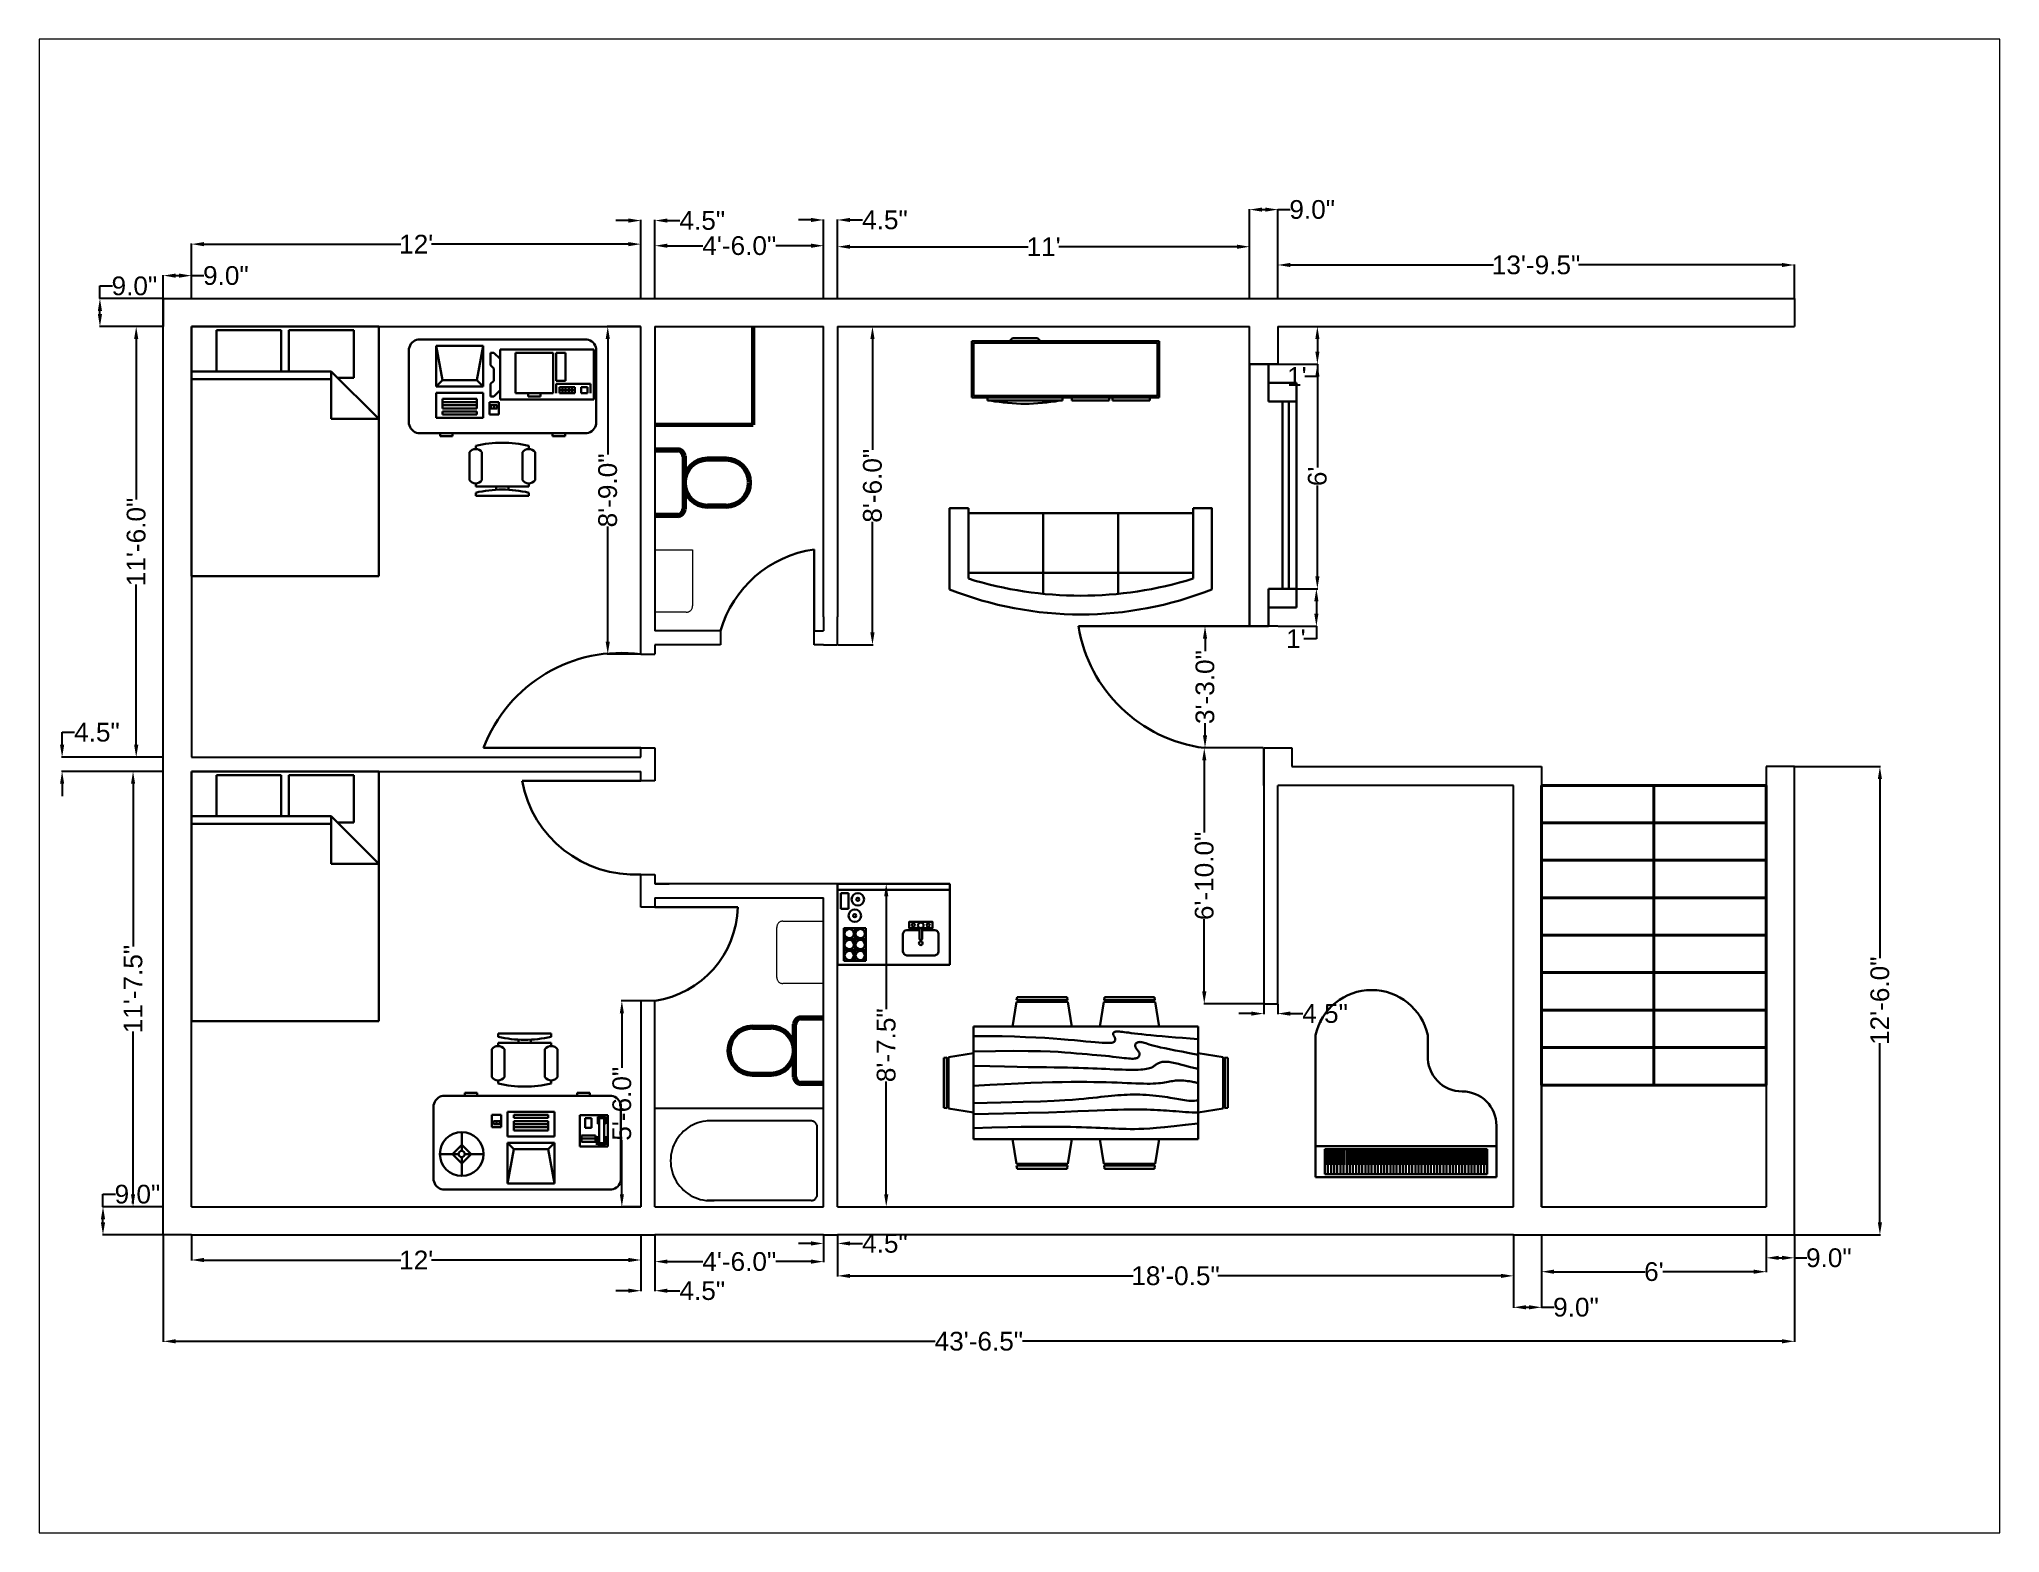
# Paper-space layout 'Layout2' of a CAD drawing. Header units: inches. Extents: x 1.05 to 9.45, y 0.8 to 7.2.
# The model-space entities are those that its viewports show. They can reach past a viewport. Long polylines and large blocks are cut down to what shows.
import ezdxf

# ---------------------------------------------------------------- set-up
doc = ezdxf.new("R2010")
doc.units = ezdxf.units.IN
doc.header["$MEASUREMENT"] = 0
doc.linetypes.add('CENTER2', pattern=[1.125, 0.75, -0.125, 0.125, -0.125])
doc.linetypes.add('PHANTOM', pattern=[2.5, 1.25, -0.25, 0.25, -0.25, 0.25, -0.25])
for name, color, linetype, lineweight in [('2', 6, 'Continuous', 80), ('3', 5, 'Continuous', 60), ('4', 4, 'Continuous', 40), ('5', 3, 'Continuous', 30), ('6', 2, 'CENTER2', 20)]:
    doc.layers.add(name, color=color, linetype=linetype, lineweight=lineweight)
doc.layers.add('7', color=1, linetype='PHANTOM')
doc.layers.add('DIMENSIONS', color=254, linetype='Continuous')
doc.styles.get("Standard").update_dxf_attribs({"font": 'arial.ttf'})
doc.dimstyles.new('EXAMDIM', dxfattribs={"dimtxt": 6, "dimasz": 4, "dimexe": 0.18, "dimexo": 0.14, "dimgap": 0.09, "dimtad": 0, "dimtoh": 1, "dimdec": 1, "dimzin": 0, "dimdsep": 46, "dimlunit": 3, "dimtxsty": 'Standard', "dimcen": 0.09, "dimadec": 0, "dimazin": 0, "dimtfac": 1, "dimtdec": 1, "dimtofl": 0, "dimtmove": 0, "dimatfit": 3, "dimfxl": 1, "dimtolj": 1, "dimtzin": 0, "dimarcsym": 0})

psp = doc.layouts.new('Layout2')

msp = doc.modelspace()

# ---------------------------------------------------------------- blocks, each defined once
blk = doc.blocks.new('*D1')
at = {"layer": 'Defpoints', "color": 0, "transparency": 16777216}
for p in [(10.1, 317.31), (18.79, 317.31), (18.79, 179.31)]:
    blk.add_point(p, dxfattribs=at)
at = {"layer": 'DIMENSIONS', "color": 0, "lineweight": -2, "transparency": 16777216}
for p, q in [((18.65, 317.31), (9.92, 317.31)), ((10.1, 313.31), (10.1, 261.91)), ((10.1, 183.31), (10.1, 234.7)), ((18.65, 179.31), (9.92, 179.31))]:
    blk.add_line(p, q, dxfattribs=at)
at = {"layer": 'DIMENSIONS', "color": 0, "transparency": 16777216}
for points in [[(9.43, 313.31), (10.77, 313.31), (10.1, 317.31)], [(9.43, 183.31), (10.77, 183.31), (10.1, 179.31)]]:
    blk.add_solid(points, dxfattribs=at)
at = {"layer": 'DIMENSIONS', "color": 0, "transparency": 16777216, "insert": (10.1, 248.31), "char_height": 6, "attachment_point": 5, "rotation": 90}
blk.add_mtext('\\A1;11\'-6.0"', dxfattribs=at)
blk = doc.blocks.new('*D2')
at = {"layer": 'Defpoints', "color": 0, "transparency": 16777216}
for p in [(27.79, 333.63), (18.79, 326.31), (27.79, 326.31)]:
    blk.add_point(p, dxfattribs=at)
at = {"layer": 'DIMENSIONS', "color": 0, "lineweight": -2, "transparency": 16777216}
for p, q in [((18.79, 326.45), (18.79, 333.81)), ((22.79, 333.63), (23.79, 333.63)), ((27.79, 326.45), (27.79, 333.81)), ((27.79, 333.63), (31.79, 333.63))]:
    blk.add_line(p, q, dxfattribs=at)
at = {"layer": 'DIMENSIONS', "color": 0, "transparency": 16777216}
for points in [[(22.79, 334.3), (22.79, 332.96), (18.79, 333.63)], [(23.79, 334.3), (23.79, 332.96), (27.79, 333.63)]]:
    blk.add_solid(points, dxfattribs=at)
at = {"layer": 'DIMENSIONS', "color": 0, "transparency": 16777216, "insert": (38.83, 333.63), "char_height": 6, "attachment_point": 5}
blk.add_mtext('\\A1;9.0"', dxfattribs=at)
blk = doc.blocks.new('*D3')
at = {"layer": 'Defpoints', "color": 0, "transparency": 16777216}
for p in [(-1.52, 326.31), (18.79, 326.31), (18.79, 317.31)]:
    blk.add_point(p, dxfattribs=at)
at = {"layer": 'DIMENSIONS', "color": 0, "lineweight": -2, "transparency": 16777216}
for p, q in [((-1.52, 326.31), (-1.52, 330.31)), ((-1.52, 330.31), (2.48, 330.31)), ((18.65, 326.31), (-1.7, 326.31)), ((-1.52, 321.31), (-1.52, 322.31)), ((18.65, 317.31), (-1.7, 317.31))]:
    blk.add_line(p, q, dxfattribs=at)
at = {"layer": 'DIMENSIONS', "color": 0, "transparency": 16777216}
for points in [[(-2.18, 322.31), (-0.85, 322.31), (-1.52, 326.31)], [(-2.18, 321.31), (-0.85, 321.31), (-1.52, 317.31)]]:
    blk.add_solid(points, dxfattribs=at)
at = {"layer": 'DIMENSIONS', "color": 0, "transparency": 16777216, "insert": (9.52, 330.31), "char_height": 6, "attachment_point": 5}
blk.add_mtext('\\A1;9.0"', dxfattribs=at)
blk = doc.blocks.new('*D4')
at = {"layer": 'Defpoints', "color": 0, "transparency": 16777216}
for p in [(-13.64, 179.31), (18.79, 179.31), (18.79, 174.81)]:
    blk.add_point(p, dxfattribs=at)
at = {"layer": 'DIMENSIONS', "color": 0, "lineweight": -2, "transparency": 16777216}
for p, q in [((-13.64, 183.31), (-13.64, 187.31)), ((-13.64, 187.31), (-9.64, 187.31)), ((18.65, 179.31), (-13.82, 179.31)), ((18.65, 174.81), (-13.82, 174.81)), ((-13.64, 170.81), (-13.64, 166.81))]:
    blk.add_line(p, q, dxfattribs=at)
at = {"layer": 'DIMENSIONS', "color": 0, "transparency": 16777216}
for points in [[(-14.3, 183.31), (-12.97, 183.31), (-13.64, 179.31)], [(-14.3, 170.81), (-12.97, 170.81), (-13.64, 174.81)]]:
    blk.add_solid(points, dxfattribs=at)
at = {"layer": 'DIMENSIONS', "color": 0, "transparency": 16777216, "insert": (-2.48, 187.31), "char_height": 6, "attachment_point": 5}
blk.add_mtext('\\A1;4.5"', dxfattribs=at)
blk = doc.blocks.new('*D5')
at = {"layer": 'Defpoints', "color": 0, "transparency": 16777216}
for p in [(9.09, 174.81), (18.79, 174.81), (18.79, 35.31)]:
    blk.add_point(p, dxfattribs=at)
at = {"layer": 'DIMENSIONS', "color": 0, "lineweight": -2, "transparency": 16777216}
for p, q in [((18.65, 174.81), (8.91, 174.81)), ((9.09, 170.81), (9.09, 118.66)), ((9.09, 39.31), (9.09, 91.45)), ((18.65, 35.31), (8.91, 35.31))]:
    blk.add_line(p, q, dxfattribs=at)
at = {"layer": 'DIMENSIONS', "color": 0, "transparency": 16777216}
for points in [[(8.42, 170.81), (9.76, 170.81), (9.09, 174.81)], [(8.42, 39.31), (9.76, 39.31), (9.09, 35.31)]]:
    blk.add_solid(points, dxfattribs=at)
at = {"layer": 'DIMENSIONS', "color": 0, "transparency": 16777216, "insert": (9.09, 105.06), "char_height": 6, "attachment_point": 5, "rotation": 90}
blk.add_mtext('\\A1;11\'-7.5"', dxfattribs=at)
blk = doc.blocks.new('*D6')
at = {"layer": 'Defpoints', "color": 0, "transparency": 16777216}
for p in [(171.79, 343.72), (27.79, 326.31), (171.79, 326.31)]:
    blk.add_point(p, dxfattribs=at)
at = {"layer": 'DIMENSIONS', "color": 0, "lineweight": -2, "transparency": 16777216}
for p, q in [((27.79, 326.45), (27.79, 343.9)), ((31.79, 343.72), (94.89, 343.72)), ((167.79, 343.72), (104.69, 343.72)), ((171.79, 326.45), (171.79, 343.9))]:
    blk.add_line(p, q, dxfattribs=at)
at = {"layer": 'DIMENSIONS', "color": 0, "transparency": 16777216}
for points in [[(31.79, 344.39), (31.79, 343.06), (27.79, 343.72)], [(167.79, 344.39), (167.79, 343.06), (171.79, 343.72)]]:
    blk.add_solid(points, dxfattribs=at)
at = {"layer": 'DIMENSIONS', "color": 0, "transparency": 16777216, "insert": (99.79, 343.72), "char_height": 6, "attachment_point": 5}
blk.add_mtext("\\A1;12'", dxfattribs=at)
blk = doc.blocks.new('*D7')
at = {"layer": 'Defpoints', "color": 0, "transparency": 16777216}
for p in [(375.79, 317.31), (375.79, 305.31), (388.48, 305.31)]:
    blk.add_point(p, dxfattribs=at)
at = {"layer": 'DIMENSIONS', "color": 0, "lineweight": -2, "transparency": 16777216}
for p, q in [((375.93, 317.31), (388.66, 317.31)), ((388.48, 313.31), (388.48, 309.31)), ((375.93, 305.31), (388.66, 305.31)), ((388.48, 305.31), (388.48, 301.31)), ((388.48, 301.31), (384.48, 301.31))]:
    blk.add_line(p, q, dxfattribs=at)
at = {"layer": 'DIMENSIONS', "color": 0, "transparency": 16777216}
for points in [[(387.82, 313.31), (389.15, 313.31), (388.48, 317.31)], [(387.82, 309.31), (389.15, 309.31), (388.48, 305.31)]]:
    blk.add_solid(points, dxfattribs=at)
at = {"layer": 'DIMENSIONS', "color": 0, "transparency": 16777216, "insert": (381.92, 301.31), "char_height": 6, "attachment_point": 5}
blk.add_mtext("\\A1;1'", dxfattribs=at)
blk = doc.blocks.new('*D8')
at = {"layer": 'Defpoints', "color": 0, "transparency": 16777216}
for p in [(375.79, 305.31), (375.79, 233.31), (388.48, 233.31)]:
    blk.add_point(p, dxfattribs=at)
at = {"layer": 'DIMENSIONS', "color": 0, "lineweight": -2, "transparency": 16777216}
for p, q in [((375.93, 305.31), (388.66, 305.31)), ((388.48, 301.31), (388.48, 272.17)), ((388.48, 237.31), (388.48, 266.44)), ((375.93, 233.31), (388.66, 233.31))]:
    blk.add_line(p, q, dxfattribs=at)
at = {"layer": 'DIMENSIONS', "color": 0, "transparency": 16777216}
for points in [[(387.82, 301.31), (389.15, 301.31), (388.48, 305.31)], [(387.82, 237.31), (389.15, 237.31), (388.48, 233.31)]]:
    blk.add_solid(points, dxfattribs=at)
at = {"layer": 'DIMENSIONS', "color": 0, "transparency": 16777216, "insert": (388.48, 269.31), "char_height": 6, "attachment_point": 5, "rotation": 90}
blk.add_mtext("\\A1;6'", dxfattribs=at)
blk = doc.blocks.new('*D9')
at = {"layer": 'Defpoints', "color": 0, "transparency": 16777216}
for p in [(375.79, 233.31), (375.79, 221.31), (388.17, 221.31)]:
    blk.add_point(p, dxfattribs=at)
at = {"layer": 'DIMENSIONS', "color": 0, "lineweight": -2, "transparency": 16777216}
for p, q in [((375.93, 233.31), (388.35, 233.31)), ((388.17, 229.31), (388.17, 225.31)), ((375.93, 221.31), (388.35, 221.31)), ((388.17, 221.31), (388.17, 217.31)), ((388.17, 217.31), (384.17, 217.31))]:
    blk.add_line(p, q, dxfattribs=at)
at = {"layer": 'DIMENSIONS', "color": 0, "transparency": 16777216}
for points in [[(387.5, 229.31), (388.83, 229.31), (388.17, 233.31)], [(387.5, 225.31), (388.83, 225.31), (388.17, 221.31)]]:
    blk.add_solid(points, dxfattribs=at)
at = {"layer": 'DIMENSIONS', "color": 0, "transparency": 16777216, "insert": (381.6, 217.31), "char_height": 6, "attachment_point": 5}
blk.add_mtext("\\A1;1'", dxfattribs=at)
blk = doc.blocks.new('*D10')
at = {"layer": 'Defpoints', "color": 0, "transparency": 16777216}
for p in [(230.29, 343.21), (176.29, 326.31), (230.29, 326.31)]:
    blk.add_point(p, dxfattribs=at)
at = {"layer": 'DIMENSIONS', "color": 0, "lineweight": -2, "transparency": 16777216}
for p, q in [((176.29, 326.45), (176.29, 343.39)), ((180.29, 343.21), (191.61, 343.21)), ((226.29, 343.21), (214.97, 343.21)), ((230.29, 326.45), (230.29, 343.39))]:
    blk.add_line(p, q, dxfattribs=at)
at = {"layer": 'DIMENSIONS', "color": 0, "transparency": 16777216}
for points in [[(180.29, 343.88), (180.29, 342.54), (176.29, 343.21)], [(226.29, 343.88), (226.29, 342.54), (230.29, 343.21)]]:
    blk.add_solid(points, dxfattribs=at)
at = {"layer": 'DIMENSIONS', "color": 0, "transparency": 16777216, "insert": (203.29, 343.21), "char_height": 6, "attachment_point": 5}
blk.add_mtext('\\A1;4\'-6.0"', dxfattribs=at)
blk = doc.blocks.new('*D11')
at = {"layer": 'Defpoints', "color": 0, "transparency": 16777216}
for p in [(366.79, 342.89), (234.79, 326.31), (366.79, 326.31)]:
    blk.add_point(p, dxfattribs=at)
at = {"layer": 'DIMENSIONS', "color": 0, "lineweight": -2, "transparency": 16777216}
for p, q in [((234.79, 326.45), (234.79, 343.07)), ((238.79, 342.89), (295.89, 342.89)), ((362.79, 342.89), (305.69, 342.89)), ((366.79, 326.45), (366.79, 343.07))]:
    blk.add_line(p, q, dxfattribs=at)
at = {"layer": 'DIMENSIONS', "color": 0, "transparency": 16777216}
for points in [[(238.79, 343.55), (238.79, 342.22), (234.79, 342.89)], [(362.79, 343.55), (362.79, 342.22), (366.79, 342.89)]]:
    blk.add_solid(points, dxfattribs=at)
at = {"layer": 'DIMENSIONS', "color": 0, "transparency": 16777216, "insert": (300.79, 342.89), "char_height": 6, "attachment_point": 5}
blk.add_mtext("\\A1;11'", dxfattribs=at)
blk = doc.blocks.new('*D12')
at = {"layer": 'Defpoints', "color": 0, "transparency": 16777216}
for p in [(541.29, 337.04), (375.79, 326.31), (541.29, 326.31)]:
    blk.add_point(p, dxfattribs=at)
at = {"layer": 'DIMENSIONS', "color": 0, "lineweight": -2, "transparency": 16777216}
for p, q in [((375.79, 326.45), (375.79, 337.22)), ((379.79, 337.04), (444.93, 337.04)), ((537.29, 337.04), (472.15, 337.04)), ((541.29, 326.45), (541.29, 337.22))]:
    blk.add_line(p, q, dxfattribs=at)
at = {"layer": 'DIMENSIONS', "color": 0, "transparency": 16777216}
for points in [[(379.79, 337.71), (379.79, 336.38), (375.79, 337.04)], [(537.29, 337.71), (537.29, 336.38), (541.29, 337.04)]]:
    blk.add_solid(points, dxfattribs=at)
at = {"layer": 'DIMENSIONS', "color": 0, "transparency": 16777216, "insert": (458.54, 337.04), "char_height": 6, "attachment_point": 5}
blk.add_mtext('\\A1;13\'-9.5"', dxfattribs=at)
blk = doc.blocks.new('*D13')
at = {"layer": 'Defpoints', "color": 0, "transparency": 16777216}
for p in [(27.79, 26.31), (171.79, 26.31), (171.79, 18.25)]:
    blk.add_point(p, dxfattribs=at)
at = {"layer": 'DIMENSIONS', "color": 0, "lineweight": -2, "transparency": 16777216}
for p, q in [((27.79, 26.17), (27.79, 18.07)), ((171.79, 26.17), (171.79, 18.07)), ((31.79, 18.25), (94.89, 18.25)), ((167.79, 18.25), (104.69, 18.25))]:
    blk.add_line(p, q, dxfattribs=at)
at = {"layer": 'DIMENSIONS', "color": 0, "transparency": 16777216}
for points in [[(31.79, 18.92), (31.79, 17.58), (27.79, 18.25)], [(167.79, 18.92), (167.79, 17.58), (171.79, 18.25)]]:
    blk.add_solid(points, dxfattribs=at)
at = {"layer": 'DIMENSIONS', "color": 0, "transparency": 16777216, "insert": (99.79, 18.25), "char_height": 6, "attachment_point": 5}
blk.add_mtext("\\A1;12'", dxfattribs=at)
blk = doc.blocks.new('*D14')
at = {"layer": 'Defpoints', "color": 0, "transparency": 16777216}
for p in [(171.79, 101.31), (165.68, 35.31), (171.79, 35.31)]:
    blk.add_point(p, dxfattribs=at)
at = {"layer": 'DIMENSIONS', "color": 0, "lineweight": -2, "transparency": 16777216}
for p, q in [((171.65, 101.31), (165.5, 101.31)), ((165.68, 97.31), (165.68, 79.87)), ((165.68, 39.31), (165.68, 56.75)), ((171.65, 35.31), (165.5, 35.31))]:
    blk.add_line(p, q, dxfattribs=at)
at = {"layer": 'DIMENSIONS', "color": 0, "transparency": 16777216}
for points in [[(165.02, 97.31), (166.35, 97.31), (165.68, 101.31)], [(165.02, 39.31), (166.35, 39.31), (165.68, 35.31)]]:
    blk.add_solid(points, dxfattribs=at)
at = {"layer": 'DIMENSIONS', "color": 0, "transparency": 16777216, "insert": (165.68, 68.31), "char_height": 6, "attachment_point": 5, "rotation": 90}
blk.add_mtext('\\A1;5\'-6.0"', dxfattribs=at)
blk = doc.blocks.new('*D15')
at = {"layer": 'Defpoints', "color": 0, "transparency": 16777216}
for p in [(230.29, 26.31), (234.79, 26.31), (234.79, 23.55)]:
    blk.add_point(p, dxfattribs=at)
at = {"layer": 'DIMENSIONS', "color": 0, "lineweight": -2, "transparency": 16777216}
for p, q in [((230.29, 26.17), (230.29, 23.37)), ((234.79, 26.17), (234.79, 23.37)), ((226.29, 23.55), (222.29, 23.55)), ((238.79, 23.55), (242.79, 23.55))]:
    blk.add_line(p, q, dxfattribs=at)
at = {"layer": 'DIMENSIONS', "color": 0, "transparency": 16777216}
for points in [[(226.29, 24.22), (226.29, 22.89), (230.29, 23.55)], [(238.79, 24.22), (238.79, 22.89), (234.79, 23.55)]]:
    blk.add_solid(points, dxfattribs=at)
at = {"layer": 'DIMENSIONS', "color": 0, "transparency": 16777216, "insert": (249.95, 23.55), "char_height": 6, "attachment_point": 5}
blk.add_mtext('\\A1;4.5"', dxfattribs=at)
blk = doc.blocks.new('*D16')
at = {"layer": 'Defpoints', "color": 0, "transparency": 16777216}
for p in [(176.29, 26.31), (230.29, 26.31), (176.29, 17.73)]:
    blk.add_point(p, dxfattribs=at)
at = {"layer": 'DIMENSIONS', "color": 0, "lineweight": -2, "transparency": 16777216}
for p, q in [((176.29, 26.17), (176.29, 17.55)), ((230.29, 26.17), (230.29, 17.55)), ((180.29, 17.73), (191.61, 17.73)), ((226.29, 17.73), (214.97, 17.73))]:
    blk.add_line(p, q, dxfattribs=at)
at = {"layer": 'DIMENSIONS', "color": 0, "transparency": 16777216}
for points in [[(180.29, 18.4), (180.29, 17.06), (176.29, 17.73)], [(226.29, 18.4), (226.29, 17.06), (230.29, 17.73)]]:
    blk.add_solid(points, dxfattribs=at)
at = {"layer": 'DIMENSIONS', "color": 0, "transparency": 16777216, "insert": (203.29, 17.73), "char_height": 6, "attachment_point": 5}
blk.add_mtext('\\A1;4\'-6.0"', dxfattribs=at)
blk = doc.blocks.new('*D17')
at = {"layer": 'Defpoints', "color": 0, "transparency": 16777216}
for p in [(171.79, 26.31), (176.29, 26.31), (176.29, 8.41)]:
    blk.add_point(p, dxfattribs=at)
at = {"layer": 'DIMENSIONS', "color": 0, "lineweight": -2, "transparency": 16777216}
for p, q in [((171.79, 26.17), (171.79, 8.23)), ((176.29, 26.17), (176.29, 8.23)), ((167.79, 8.41), (163.79, 8.41)), ((180.29, 8.41), (184.29, 8.41))]:
    blk.add_line(p, q, dxfattribs=at)
at = {"layer": 'DIMENSIONS', "color": 0, "transparency": 16777216}
for points in [[(167.79, 9.08), (167.79, 7.75), (171.79, 8.41)], [(180.29, 9.08), (180.29, 7.75), (176.29, 8.41)]]:
    blk.add_solid(points, dxfattribs=at)
at = {"layer": 'DIMENSIONS', "color": 0, "transparency": 16777216, "insert": (191.45, 8.41), "char_height": 6, "attachment_point": 5}
blk.add_mtext('\\A1;4.5"', dxfattribs=at)
blk = doc.blocks.new('*D18')
at = {"layer": 'Defpoints', "color": 0, "transparency": 16777216}
for p in [(234.79, 26.31), (451.29, 26.31), (234.79, 13.17)]:
    blk.add_point(p, dxfattribs=at)
at = {"layer": 'DIMENSIONS', "color": 0, "lineweight": -2, "transparency": 16777216}
for p, q in [((234.79, 26.17), (234.79, 12.99)), ((451.29, 26.17), (451.29, 12.99)), ((238.79, 13.17), (329.43, 13.17)), ((447.29, 13.17), (356.65, 13.17))]:
    blk.add_line(p, q, dxfattribs=at)
at = {"layer": 'DIMENSIONS', "color": 0, "transparency": 16777216}
for points in [[(238.79, 13.83), (238.79, 12.5), (234.79, 13.17)], [(447.29, 13.83), (447.29, 12.5), (451.29, 13.17)]]:
    blk.add_solid(points, dxfattribs=at)
at = {"layer": 'DIMENSIONS', "color": 0, "transparency": 16777216, "insert": (343.04, 13.17), "char_height": 6, "attachment_point": 5}
blk.add_mtext('\\A1;18\'-0.5"', dxfattribs=at)
blk = doc.blocks.new('*D19')
at = {"layer": 'Defpoints', "color": 0, "transparency": 16777216}
for p in [(451.29, 26.31), (460.29, 26.31), (460.29, 3.1)]:
    blk.add_point(p, dxfattribs=at)
at = {"layer": 'DIMENSIONS', "color": 0, "lineweight": -2, "transparency": 16777216}
for p, q in [((451.29, 26.17), (451.29, 2.92)), ((460.29, 26.17), (460.29, 2.92)), ((455.29, 3.1), (456.29, 3.1)), ((460.29, 3.1), (464.29, 3.1))]:
    blk.add_line(p, q, dxfattribs=at)
at = {"layer": 'DIMENSIONS', "color": 0, "transparency": 16777216}
for points in [[(455.29, 3.76), (455.29, 2.43), (451.29, 3.1)], [(456.29, 3.76), (456.29, 2.43), (460.29, 3.1)]]:
    blk.add_solid(points, dxfattribs=at)
at = {"layer": 'DIMENSIONS', "color": 0, "transparency": 16777216, "insert": (471.33, 3.1), "char_height": 6, "attachment_point": 5}
blk.add_mtext('\\A1;9.0"', dxfattribs=at)
blk = doc.blocks.new('*D20')
at = {"layer": 'Defpoints', "color": 0, "transparency": 16777216}
for p in [(460.29, 26.31), (532.29, 26.31), (532.29, 14.5)]:
    blk.add_point(p, dxfattribs=at)
at = {"layer": 'DIMENSIONS', "color": 0, "lineweight": -2, "transparency": 16777216}
for p, q in [((460.29, 26.17), (460.29, 14.32)), ((532.29, 26.17), (532.29, 14.32)), ((464.29, 14.5), (493.43, 14.5)), ((528.29, 14.5), (499.16, 14.5))]:
    blk.add_line(p, q, dxfattribs=at)
at = {"layer": 'DIMENSIONS', "color": 0, "transparency": 16777216}
for points in [[(464.29, 15.17), (464.29, 13.84), (460.29, 14.5)], [(528.29, 15.17), (528.29, 13.84), (532.29, 14.5)]]:
    blk.add_solid(points, dxfattribs=at)
at = {"layer": 'DIMENSIONS', "color": 0, "transparency": 16777216, "insert": (496.29, 14.5), "char_height": 6, "attachment_point": 5}
blk.add_mtext("\\A1;6'", dxfattribs=at)
blk = doc.blocks.new('*D21')
at = {"layer": 'Defpoints', "color": 0, "transparency": 16777216}
for p in [(532.29, 26.31), (541.29, 26.31), (541.29, 18.94)]:
    blk.add_point(p, dxfattribs=at)
at = {"layer": 'DIMENSIONS', "color": 0, "lineweight": -2, "transparency": 16777216}
for p, q in [((532.29, 26.17), (532.29, 18.76)), ((541.29, 26.17), (541.29, 18.76)), ((536.29, 18.94), (537.29, 18.94)), ((541.29, 18.94), (545.29, 18.94))]:
    blk.add_line(p, q, dxfattribs=at)
at = {"layer": 'DIMENSIONS', "color": 0, "transparency": 16777216}
for points in [[(536.29, 19.61), (536.29, 18.28), (532.29, 18.94)], [(537.29, 19.61), (537.29, 18.28), (541.29, 18.94)]]:
    blk.add_solid(points, dxfattribs=at)
at = {"layer": 'DIMENSIONS', "color": 0, "transparency": 16777216, "insert": (552.33, 18.94), "char_height": 6, "attachment_point": 5}
blk.add_mtext('\\A1;9.0"', dxfattribs=at)
blk = doc.blocks.new('*D22')
at = {"layer": 'Defpoints', "color": 0, "transparency": 16777216}
for p in [(541.29, 176.31), (568.69, 176.31), (541.29, 26.31)]:
    blk.add_point(p, dxfattribs=at)
at = {"layer": 'DIMENSIONS', "color": 0, "lineweight": -2, "transparency": 16777216}
for p, q in [((541.43, 176.31), (568.87, 176.31)), ((568.69, 172.31), (568.69, 114.91)), ((568.69, 30.31), (568.69, 87.7)), ((541.43, 26.31), (568.87, 26.31))]:
    blk.add_line(p, q, dxfattribs=at)
at = {"layer": 'DIMENSIONS', "color": 0, "transparency": 16777216}
for points in [[(568.02, 172.31), (569.35, 172.31), (568.69, 176.31)], [(568.02, 30.31), (569.35, 30.31), (568.69, 26.31)]]:
    blk.add_solid(points, dxfattribs=at)
at = {"layer": 'DIMENSIONS', "color": 0, "transparency": 16777216, "insert": (568.69, 101.31), "char_height": 6, "attachment_point": 5, "rotation": 90}
blk.add_mtext('\\A1;12\'-6.0"', dxfattribs=at)
blk = doc.blocks.new('*D23')
at = {"layer": 'Defpoints', "color": 0, "transparency": 16777216}
for p in [(366.79, 221.31), (352.49, 182.31), (371.29, 182.31)]:
    blk.add_point(p, dxfattribs=at)
at = {"layer": 'DIMENSIONS', "color": 0, "lineweight": -2, "transparency": 16777216}
for p, q in [((366.65, 221.31), (352.31, 221.31)), ((352.49, 217.31), (352.49, 213.36)), ((352.49, 186.31), (352.49, 190.25)), ((371.15, 182.31), (352.31, 182.31))]:
    blk.add_line(p, q, dxfattribs=at)
at = {"layer": 'DIMENSIONS', "color": 0, "transparency": 16777216}
for points in [[(351.83, 217.31), (353.16, 217.31), (352.49, 221.31)], [(351.83, 186.31), (353.16, 186.31), (352.49, 182.31)]]:
    blk.add_solid(points, dxfattribs=at)
at = {"layer": 'DIMENSIONS', "color": 0, "transparency": 16777216, "insert": (352.49, 201.81), "char_height": 6, "attachment_point": 5, "rotation": 90}
blk.add_mtext('\\A1;3\'-3.0"', dxfattribs=at)
blk = doc.blocks.new('*D24')
at = {"layer": 'Defpoints', "color": 0, "transparency": 16777216}
for p in [(371.29, 182.31), (352.25, 100.31), (371.29, 100.31)]:
    blk.add_point(p, dxfattribs=at)
at = {"layer": 'DIMENSIONS', "color": 0, "lineweight": -2, "transparency": 16777216}
for p, q in [((371.15, 182.31), (352.07, 182.31)), ((352.25, 178.31), (352.25, 155.21)), ((352.25, 104.31), (352.25, 127.4)), ((371.15, 100.31), (352.07, 100.31))]:
    blk.add_line(p, q, dxfattribs=at)
at = {"layer": 'DIMENSIONS', "color": 0, "transparency": 16777216}
for points in [[(351.59, 178.31), (352.92, 178.31), (352.25, 182.31)], [(351.59, 104.31), (352.92, 104.31), (352.25, 100.31)]]:
    blk.add_solid(points, dxfattribs=at)
at = {"layer": 'DIMENSIONS', "color": 0, "transparency": 16777216, "insert": (352.25, 141.31), "char_height": 6, "attachment_point": 5, "rotation": 90}
blk.add_mtext('\\A1;6\'-10.0"', dxfattribs=at)
blk = doc.blocks.new('*D25')
at = {"layer": 'Defpoints', "color": 0, "transparency": 16777216}
for p in [(371.29, 100.31), (375.79, 100.31), (375.79, 97.19)]:
    blk.add_point(p, dxfattribs=at)
at = {"layer": 'DIMENSIONS', "color": 0, "lineweight": -2, "transparency": 16777216}
for p, q in [((367.29, 97.19), (363.29, 97.19)), ((371.29, 100.17), (371.29, 97.01)), ((375.79, 100.17), (375.79, 97.01)), ((379.79, 97.19), (383.79, 97.19))]:
    blk.add_line(p, q, dxfattribs=at)
at = {"layer": 'DIMENSIONS', "color": 0, "transparency": 16777216}
for points in [[(367.29, 97.86), (367.29, 96.53), (371.29, 97.19)], [(379.79, 97.86), (379.79, 96.53), (375.79, 97.19)]]:
    blk.add_solid(points, dxfattribs=at)
at = {"layer": 'DIMENSIONS', "color": 0, "transparency": 16777216, "insert": (390.95, 97.19), "char_height": 6, "attachment_point": 5}
blk.add_mtext('\\A1;4.5"', dxfattribs=at)
blk = doc.blocks.new('*D26')
at = {"layer": 'Defpoints', "color": 0, "transparency": 16777216}
for p in [(161.16, 317.31), (171.79, 317.31), (171.79, 212.31)]:
    blk.add_point(p, dxfattribs=at)
at = {"layer": 'DIMENSIONS', "color": 0, "lineweight": -2, "transparency": 16777216}
for p, q in [((171.65, 317.31), (160.98, 317.31)), ((161.16, 313.31), (161.16, 276.37)), ((161.16, 216.31), (161.16, 253.24)), ((171.65, 212.31), (160.98, 212.31))]:
    blk.add_line(p, q, dxfattribs=at)
at = {"layer": 'DIMENSIONS', "color": 0, "transparency": 16777216}
for points in [[(160.49, 313.31), (161.82, 313.31), (161.16, 317.31)], [(160.49, 216.31), (161.82, 216.31), (161.16, 212.31)]]:
    blk.add_solid(points, dxfattribs=at)
at = {"layer": 'DIMENSIONS', "color": 0, "transparency": 16777216, "insert": (161.16, 264.81), "char_height": 6, "attachment_point": 5, "rotation": 90}
blk.add_mtext('\\A1;8\'-9.0"', dxfattribs=at)
blk = doc.blocks.new('*D27')
at = {"layer": 'Defpoints', "color": 0, "transparency": 16777216}
for p in [(234.79, 317.31), (245.96, 317.31), (234.79, 215.31)]:
    blk.add_point(p, dxfattribs=at)
at = {"layer": 'DIMENSIONS', "color": 0, "lineweight": -2, "transparency": 16777216}
for p, q in [((234.93, 317.31), (246.14, 317.31)), ((245.96, 313.31), (245.96, 277.87)), ((245.96, 219.31), (245.96, 254.74)), ((234.93, 215.31), (246.14, 215.31))]:
    blk.add_line(p, q, dxfattribs=at)
at = {"layer": 'DIMENSIONS', "color": 0, "transparency": 16777216}
for points in [[(245.29, 313.31), (246.63, 313.31), (245.96, 317.31)], [(245.29, 219.31), (246.63, 219.31), (245.96, 215.31)]]:
    blk.add_solid(points, dxfattribs=at)
at = {"layer": 'DIMENSIONS', "color": 0, "transparency": 16777216, "insert": (245.96, 266.31), "char_height": 6, "attachment_point": 5, "rotation": 90}
blk.add_mtext('\\A1;8\'-6.0"', dxfattribs=at)
blk = doc.blocks.new('*D28')
at = {"layer": 'Defpoints', "color": 0, "transparency": 16777216}
for p in [(176.29, 351.28), (171.79, 326.31), (176.29, 326.31)]:
    blk.add_point(p, dxfattribs=at)
at = {"layer": 'DIMENSIONS', "color": 0, "lineweight": -2, "transparency": 16777216}
for p, q in [((167.79, 351.28), (163.79, 351.28)), ((171.79, 326.45), (171.79, 351.46)), ((176.29, 326.45), (176.29, 351.46)), ((180.29, 351.28), (184.29, 351.28))]:
    blk.add_line(p, q, dxfattribs=at)
at = {"layer": 'DIMENSIONS', "color": 0, "transparency": 16777216}
for points in [[(167.79, 351.95), (167.79, 350.61), (171.79, 351.28)], [(180.29, 351.95), (180.29, 350.61), (176.29, 351.28)]]:
    blk.add_solid(points, dxfattribs=at)
at = {"layer": 'DIMENSIONS', "color": 0, "transparency": 16777216, "insert": (191.45, 351.28), "char_height": 6, "attachment_point": 5}
blk.add_mtext('\\A1;4.5"', dxfattribs=at)
blk = doc.blocks.new('*D29')
at = {"layer": 'Defpoints', "color": 0, "transparency": 16777216}
for p in [(234.79, 351.46), (230.29, 326.31), (234.79, 326.31)]:
    blk.add_point(p, dxfattribs=at)
at = {"layer": 'DIMENSIONS', "color": 0, "lineweight": -2, "transparency": 16777216}
for p, q in [((226.29, 351.46), (222.29, 351.46)), ((230.29, 326.45), (230.29, 351.64)), ((234.79, 326.45), (234.79, 351.64)), ((238.79, 351.46), (242.79, 351.46))]:
    blk.add_line(p, q, dxfattribs=at)
at = {"layer": 'DIMENSIONS', "color": 0, "transparency": 16777216}
for points in [[(226.29, 352.13), (226.29, 350.79), (230.29, 351.46)], [(238.79, 352.13), (238.79, 350.79), (234.79, 351.46)]]:
    blk.add_solid(points, dxfattribs=at)
at = {"layer": 'DIMENSIONS', "color": 0, "transparency": 16777216, "insert": (249.95, 351.46), "char_height": 6, "attachment_point": 5}
blk.add_mtext('\\A1;4.5"', dxfattribs=at)
blk = doc.blocks.new('*D30')
at = {"layer": 'Defpoints', "color": 0, "transparency": 16777216}
for p in [(375.79, 354.79), (366.79, 326.31), (375.79, 326.31)]:
    blk.add_point(p, dxfattribs=at)
at = {"layer": 'DIMENSIONS', "color": 0, "lineweight": -2, "transparency": 16777216}
for p, q in [((366.79, 326.45), (366.79, 354.97)), ((370.79, 354.79), (371.79, 354.79)), ((375.79, 326.45), (375.79, 354.97)), ((375.79, 354.79), (379.79, 354.79))]:
    blk.add_line(p, q, dxfattribs=at)
at = {"layer": 'DIMENSIONS', "color": 0, "transparency": 16777216}
for points in [[(370.79, 355.45), (370.79, 354.12), (366.79, 354.79)], [(371.79, 355.45), (371.79, 354.12), (375.79, 354.79)]]:
    blk.add_solid(points, dxfattribs=at)
at = {"layer": 'DIMENSIONS', "color": 0, "transparency": 16777216, "insert": (386.83, 354.79), "char_height": 6, "attachment_point": 5}
blk.add_mtext('\\A1;9.0"', dxfattribs=at)
blk = doc.blocks.new('*D31')
at = {"layer": 'Defpoints', "color": 0, "transparency": 16777216}
for p in [(18.79, 26.31), (541.29, 26.31), (541.29, -7.8)]:
    blk.add_point(p, dxfattribs=at)
at = {"layer": 'DIMENSIONS', "color": 0, "lineweight": -2, "transparency": 16777216}
for p, q in [((18.79, 26.17), (18.79, -7.98)), ((541.29, 26.17), (541.29, -7.98)), ((22.79, -7.8), (266.03, -7.8)), ((537.29, -7.8), (294.05, -7.8))]:
    blk.add_line(p, q, dxfattribs=at)
at = {"layer": 'DIMENSIONS', "color": 0, "transparency": 16777216}
for points in [[(22.79, -7.13), (22.79, -8.47), (18.79, -7.8)], [(537.29, -7.13), (537.29, -8.47), (541.29, -7.8)]]:
    blk.add_solid(points, dxfattribs=at)
at = {"layer": 'DIMENSIONS', "color": 0, "transparency": 16777216, "insert": (280.04, -7.8), "char_height": 6, "attachment_point": 5}
blk.add_mtext('\\A1;43\'-6.5"', dxfattribs=at)
blk = doc.blocks.new('*D32')
at = {"layer": 'Defpoints', "color": 0, "transparency": 16777216}
for p in [(234.79, 138.81), (250.37, 138.81), (234.79, 35.31)]:
    blk.add_point(p, dxfattribs=at)
at = {"layer": 'DIMENSIONS', "color": 0, "lineweight": -2, "transparency": 16777216}
for p, q in [((234.93, 138.81), (250.55, 138.81)), ((250.37, 134.81), (250.37, 98.62)), ((250.37, 39.31), (250.37, 75.49)), ((234.93, 35.31), (250.55, 35.31))]:
    blk.add_line(p, q, dxfattribs=at)
at = {"layer": 'DIMENSIONS', "color": 0, "transparency": 16777216}
for points in [[(249.71, 134.81), (251.04, 134.81), (250.37, 138.81)], [(249.71, 39.31), (251.04, 39.31), (250.37, 35.31)]]:
    blk.add_solid(points, dxfattribs=at)
at = {"layer": 'DIMENSIONS', "color": 0, "transparency": 16777216, "insert": (250.37, 87.06), "char_height": 6, "attachment_point": 5, "rotation": 90}
blk.add_mtext('\\A1;8\'-7.5"', dxfattribs=at)
blk = doc.blocks.new('*D33')
at = {"layer": 'Defpoints', "color": 0, "transparency": 16777216}
for p in [(-0.54, 35.31), (18.79, 35.31), (18.79, 26.31)]:
    blk.add_point(p, dxfattribs=at)
at = {"layer": 'DIMENSIONS', "color": 0, "lineweight": -2, "transparency": 16777216}
for p, q in [((-0.54, 35.31), (-0.54, 39.31)), ((-0.54, 39.31), (3.46, 39.31)), ((18.65, 35.31), (-0.72, 35.31)), ((18.65, 26.31), (-0.72, 26.31)), ((-0.54, 30.31), (-0.54, 31.31))]:
    blk.add_line(p, q, dxfattribs=at)
at = {"layer": 'DIMENSIONS', "color": 0, "transparency": 16777216}
for points in [[(-1.21, 31.31), (0.13, 31.31), (-0.54, 35.31)], [(-1.21, 30.31), (0.13, 30.31), (-0.54, 26.31)]]:
    blk.add_solid(points, dxfattribs=at)
at = {"layer": 'DIMENSIONS', "color": 0, "transparency": 16777216, "insert": (10.49, 39.31), "char_height": 6, "attachment_point": 5}
blk.add_mtext('\\A1;9.0"', dxfattribs=at)
blk = doc.blocks.new('WINDOW')
at = {"layer": '5'}
for p, q in [((12, 15), (6, 15)), ((6, 15), (6, 6)), ((72, 15), (12, 15)), ((12, 15), (12, 13)), ((12, 11), (12, 13)), ((78, 15), (72, 15)), ((72, 15), (72, 6)), ((72, 13), (72, 11)), ((78, 6), (78, 15)), ((12, 10.5), (12, 12.5)), ((12, 10.5), (12, 12.5)), ((12, 12.5), (72, 12.5)), ((12, 11), (12, 10.5)), ((12, 6), (12, 10.5)), ((12, 10.5), (72, 10.5)), ((6, 6), (0, 6)), ((0, 6), (0, 0)), ((0, 0), (84, 0)), ((6, 6), (12, 6)), ((72, 6), (78, 6)), ((84, 6), (78, 6)), ((84, 0), (84, 6))]:
    blk.add_line(p, q, dxfattribs=at)
blk = doc.blocks.new('Bed - Queen')
at = {"linetype": 'Continuous'}
for p, q in [((0, -80.00003), (0, 0)), ((0, 0), (59.99999, 0)), ((59.99999, 0), (59.99999, -80.00003)), ((7.99999, -1.2), (28.79998, -1.2)), ((7.99999, -14.4), (7.99999, -1.2)), ((28.79998, -1.2), (28.79998, -14.4)), ((31.19999, -1.2), (51.99999, -1.2)), ((31.19999, -14.4), (31.19999, -1.2)), ((51.99999, -1.2), (51.99999, -16.4)), ((0, -14.4), (44.8, -14.4)), ((44.8, -16.8), (0, -16.8)), ((59.99999, -29.6), (44.8, -14.4)), ((44.8, -14.4), (44.8, -29.6)), ((51.99999, -16.4), (46.79936, -16.4)), ((44.8, -29.6), (59.99999, -29.6)), ((59.99999, -80.00003), (0, -80.00003))]:
    blk.add_line(p, q, dxfattribs=at)
blk = doc.blocks.new('Dining Set - 36 x 72 in.')
at = {"linetype": 'Continuous'}
for p, q in [((-22.2343, 26.00059), (-23.4847, 17.99762)), ((-22.2304, 26), (-5.7608, 26)), ((-22, 27.5), (-22.1562, 26.50042)), ((-5.8416, 26.5), (-22.1534, 26.5)), ((-22, 27.5), (-6, 27.5)), ((-5.8437, 26.49966), (-6, 27.5)), ((-4.5152, 17.99762), (-5.7655, 25.99926)), ((5.7657, 26.00059), (4.5153, 17.99762)), ((5.7696, 26), (22.2392, 26)), ((6, 27.5), (5.8438, 26.50042)), ((22.1584, 26.5), (5.8466, 26.5)), ((6, 27.5), (22, 27.5)), ((22.1563, 26.49966), (22, 27.5)), ((23.4848, 17.99762), (22.2345, 25.99926)), ((36, 18), (-36, 18)), ((-36, 18), (-36, -18)), ((36, -18), (36, 18)), ((-45.5, 8), (-44.5004, 8.15617)), ((-45.5, 8), (-45.5, -8)), ((-44.5, -8.15843), (-44.5, 8.15338)), ((-44.0006, 8.23428), (-35.9976, 9.48474)), ((-44, 8.23041), (-44, -8.23915)), ((44.0006, 8.23428), (35.9976, 9.48474)), ((44, 8.23041), (44, -8.23915)), ((44.5, -8.15843), (44.5, 8.15338)), ((45.5, 8), (44.5005, 8.15617)), ((45.5, 8), (45.5, -8)), ((-44.4997, -8.15631), (-45.5, -8)), ((-35.9976, -9.48476), (-43.9993, -8.2345)), ((35.9976, -9.48476), (43.9993, -8.2345)), ((44.4997, -8.15631), (45.5, -8)), ((-36, -18), (36, -18)), ((-22.2343, -26.0006), (-23.4847, -17.99762)), ((-4.5152, -17.99762), (-5.7655, -25.99928)), ((5.7657, -26.0006), (4.5153, -17.99762)), ((23.4848, -17.99762), (22.2345, -25.99928)), ((-22.2304, -26), (-5.7608, -26)), ((-22, -27.5), (-22.1562, -26.50044)), ((-5.8416, -26.5), (-22.1534, -26.5)), ((-22, -27.5), (-6, -27.5)), ((-5.8437, -26.49967), (-6, -27.5)), ((5.7696, -26), (22.2392, -26)), ((6, -27.5), (5.8438, -26.50044)), ((22.1584, -26.5), (5.8466, -26.5)), ((6, -27.5), (22, -27.5)), ((22.1563, -26.49967), (22, -27.5))]:
    blk.add_line(p, q, dxfattribs=at)
for points in [[(-36, 15), (-31.1772, 14.97754), (-26.8079, 14.91406), (-22.8538, 14.81543), (-19.276, 14.6875), (-16.0362, 14.53613), (-13.0957, 14.36718), (-10.4159, 14.18652), (-7.9583, 14), (-5.6904, 13.81315), (-3.6035, 13.63021), (-1.6954, 13.45508), (0.0365, 13.29166), (1.5945, 13.14388), (2.9811, 13.01562), (4.1988, 12.9108), (5.25, 12.83333), (6.1393, 12.78613), (6.8802, 12.76823), (7.4883, 12.77767), (7.9792, 12.8125), (8.3685, 12.87077), (8.6719, 12.95052), (8.9049, 13.0498), (9.0833, 13.16666), (9.2205, 13.29899), (9.3216, 13.44401), (9.3895, 13.59879), (9.4271, 13.76041), (9.4373, 13.92594), (9.4232, 14.09245), (9.3875, 14.257), (9.3333, 14.41666), (9.2638, 14.56917), (9.1836, 14.71484), (9.0975, 14.85465), (9.0104, 14.98958), (8.9272, 15.1206), (8.8529, 15.2487), (8.7922, 15.37483), (8.75, 15.5), (8.7305, 15.62467), (8.7344, 15.74739), (8.7617, 15.86621), (8.8125, 15.97916), (8.8867, 16.08431), (8.9844, 16.17968), (9.1055, 16.26334), (9.25, 16.33333), (9.4189, 16.38802), (9.6172, 16.42708), (9.8506, 16.45052), (10.125, 16.45833), (10.4463, 16.45052), (10.8203, 16.42708), (11.2529, 16.38802), (11.75, 16.33333), (12.3184, 16.26318), (12.9694, 16.17838), (13.7151, 16.07991), (14.5677, 15.96875), (15.5395, 15.84586), (16.6426, 15.71224), (17.8893, 15.56884), (19.2917, 15.41666), (20.859, 15.25667), (22.5879, 15.08984), (24.4721, 14.91715), (26.5052, 14.73958), (28.6809, 14.5581), (30.9929, 14.3737), (33.4347, 14.18733), (36, 14)], [(-36, 10), (-28.9766, 10.14274), (-23.1725, 10.20442), (-18.4241, 10.19775), (-14.5677, 10.13541), (-11.4399, 10.03011), (-8.877, 9.89453), (-6.7154, 9.74137), (-4.7917, 9.58333), (-2.9698, 9.43082), (-1.2246, 9.28515), (0.4415, 9.14534), (2.026, 9.01041), (3.5266, 8.87939), (4.9408, 8.7513), (6.266, 8.62516), (7.5, 8.5), (8.6411, 8.37549), (9.6914, 8.2539), (10.6538, 8.13818), (11.5312, 8.03125), (12.3267, 7.93603), (13.043, 7.85547), (13.6831, 7.79248), (14.25, 7.75), (14.7471, 7.7303), (15.1797, 7.73307), (15.5537, 7.75732), (15.875, 7.80208), (16.1494, 7.86637), (16.3828, 7.94922), (16.5811, 8.04964), (16.75, 8.16666), (16.8944, 8.29915), (17.0143, 8.44531), (17.1089, 8.60319), (17.1771, 8.77083), (17.218, 8.94629), (17.2305, 9.1276), (17.2137, 9.31282), (17.1667, 9.5), (17.0895, 9.6875), (16.987, 9.875), (16.8649, 10.0625), (16.7292, 10.25), (16.5856, 10.4375), (16.4401, 10.625), (16.2985, 10.8125), (16.1667, 11), (16.05, 11.18733), (15.9518, 11.3737), (15.8752, 11.5581), (15.8229, 11.73958), (15.798, 11.91715), (15.8034, 12.08984), (15.842, 12.25667), (15.9167, 12.41666), (16.0295, 12.56836), (16.1784, 12.70833), (16.3605, 12.83268), (16.5729, 12.9375), (16.8127, 13.01888), (17.0768, 13.07291), (17.3625, 13.0957), (17.6667, 13.08333), (17.9894, 13.03312), (18.3418, 12.94726), (18.7382, 12.82918), (19.1927, 12.68229), (19.7195, 12.51001), (20.3327, 12.31575), (21.0465, 12.10294), (21.875, 11.875), (22.8357, 11.63354), (23.959, 11.37304), (25.2786, 11.08618), (26.8282, 10.76562), (28.6414, 10.40405), (30.752, 9.99414), (33.1936, 9.52856), (36, 9)], [(-36, 5.5), (-30.7157, 5.3348), (-26.069, 5.20963), (-21.9946, 5.11767), (-18.4271, 5.05208), (-15.3009, 5.00602), (-12.5508, 4.97265), (-10.1112, 4.94515), (-7.9167, 4.91666), (-5.909, 4.88167), (-4.0586, 4.83984), (-2.3429, 4.79215), (-0.7396, 4.73958), (0.7739, 4.6831), (2.22, 4.6237), (3.6213, 4.56233), (5, 4.5), (6.373, 4.43782), (7.7344, 4.3776), (9.0723, 4.32129), (10.375, 4.27083), (11.6309, 4.22819), (12.8281, 4.19531), (13.9551, 4.17415), (15, 4.16666), (15.954, 4.17448), (16.819, 4.19791), (17.6001, 4.23698), (18.3021, 4.29166), (18.9299, 4.36198), (19.4883, 4.44791), (19.9823, 4.54948), (20.4167, 4.66666), (20.7969, 4.79899), (21.1302, 4.94401), (21.4245, 5.09879), (21.6875, 5.26041), (21.9271, 5.42594), (22.1511, 5.59245), (22.3672, 5.757), (22.5834, 5.91666), (22.8065, 6.06868), (23.0404, 6.21093), (23.2879, 6.34147), (23.5521, 6.45833), (23.8358, 6.55957), (24.142, 6.64323), (24.4735, 6.70735), (24.8334, 6.75), (25.2235, 6.76969), (25.642, 6.76692), (26.0858, 6.74267), (26.5521, 6.69791), (27.0379, 6.63362), (27.5404, 6.55078), (28.0565, 6.45036), (28.5834, 6.33333), (29.1242, 6.19987), (29.7071, 6.04687), (30.3661, 5.87044), (31.1354, 5.66666), (32.0493, 5.43164), (33.142, 5.16146), (34.4475, 4.85221), (36, 4.5)], [(-36, -1), (-30.7915, -0.6591), (-26.0195, -0.38216), (-21.6519, -0.16284), (-17.6563, 0.00521), (-14.0005, 0.12833), (-10.6523, 0.21289), (-7.5796, 0.26522), (-4.75, 0.29166), (-2.134, 0.29793), (0.2878, 0.28711), (2.5317, 0.26163), (4.6146, 0.22396), (6.5529, 0.17651), (8.3633, 0.12174), (10.0623, 0.06209), (11.6667, 0), (13.1899, -0.06201), (14.6341, -0.1211), (15.9982, -0.17432), (17.2813, -0.21875), (18.4823, -0.25147), (19.6003, -0.26953), (20.6343, -0.27002), (21.5834, -0.25), (22.4481, -0.20768), (23.2357, -0.14584), (23.9549, -0.06836), (24.6146, 0.02083), (25.2235, 0.11784), (25.7904, 0.21875), (26.3241, 0.31966), (26.8334, 0.41666), (27.3265, 0.50618), (27.8099, 0.58593), (28.2894, 0.65397), (28.7709, 0.70833), (29.2601, 0.74707), (29.763, 0.76823), (30.2855, 0.76985), (30.8334, 0.75), (31.4088, 0.70784), (31.9994, 0.64713), (32.589, 0.57275), (33.1615, 0.48958), (33.7008, 0.4025), (34.1908, 0.3164), (34.6153, 0.23616), (34.9584, 0.16666), (35.2099, 0.11165), (35.3848, 0.07031), (35.504, 0.04069), (35.5886, 0.02083), (35.6594, 0.00879), (35.7377, 0.0026), (35.8442, 0.00032), (36, 0)], [(-36, -6.5), (-27.1843, -6.31267), (-20.084, -6.1263), (-14.469, -5.9419), (-10.1094, -5.76042), (-6.7752, -5.58285), (-4.2363, -5.41016), (-2.2629, -5.24333), (-0.625, -5.08334), (0.8708, -4.93099), (2.2715, -4.78646), (3.5872, -4.64974), (4.8281, -4.52084), (6.0046, -4.39974), (7.127, -4.28646), (8.2053, -4.18099), (9.25, -4.08334), (10.2705, -3.99382), (11.2734, -3.91407), (12.2647, -3.84603), (13.25, -3.79167), (14.2354, -3.75293), (15.2266, -3.73177), (16.2295, -3.73015), (17.25, -3.75), (18.2912, -3.79248), (19.3451, -3.85547), (20.4009, -3.93604), (21.4479, -4.03125), (22.4754, -4.13819), (23.4727, -4.25391), (24.4289, -4.37549), (25.3334, -4.5), (26.1785, -4.62492), (26.9694, -4.74935), (27.7145, -4.87281), (28.4219, -4.99479), (29.1, -5.11483), (29.7572, -5.23242), (30.4016, -5.34709), (31.0417, -5.45834), (31.6837, -5.56437), (32.3262, -5.65821), (32.9658, -5.73153), (33.599, -5.77604), (34.2224, -5.78345), (34.8327, -5.74545), (35.4264, -5.65373), (36, -5.5)], [(-36, -10), (-26.4022, -9.81299), (-18.4675, -9.62891), (-11.9839, -9.45069), (-6.7396, -9.28125), (-2.5226, -9.12354), (0.8789, -8.98047), (3.6769, -8.85498), (6.0833, -8.75), (8.2767, -8.66765), (10.3021, -8.60677), (12.1712, -8.56543), (13.8958, -8.54167), (15.4876, -8.53353), (16.9583, -8.53907), (18.3197, -8.55632), (19.5834, -8.58334), (20.7616, -8.61841), (21.8685, -8.66081), (22.9188, -8.71004), (23.9271, -8.76563), (24.9081, -8.82707), (25.8763, -8.89388), (26.8465, -8.96558), (27.8334, -9.04167), (28.8474, -9.12118), (29.8828, -9.20117), (30.93, -9.27824), (31.9792, -9.34896), (33.0205, -9.40991), (34.0443, -9.45768), (35.0407, -9.48885), (36, -9.5)], [(-36, -14.5), (-30.0881, -14.33513), (-25.0332, -14.21224), (-20.7312, -14.12647), (-17.0781, -14.07292), (-13.97, -14.04671), (-11.3027, -14.04297), (-8.9724, -14.05681), (-6.875, -14.08334), (-4.9224, -14.11833), (-3.0905, -14.16016), (-1.3709, -14.20785), (0.2448, -14.26042), (1.7647, -14.3169), (3.1973, -14.3763), (4.5507, -14.43767), (5.8333, -14.5), (7.0554, -14.5621), (8.235, -14.62175), (9.3922, -14.67652), (10.5469, -14.72396), (11.7192, -14.76164), (12.929, -14.78711), (14.1965, -14.79794), (15.5417, -14.79167), (16.9933, -14.76424), (18.6152, -14.70508), (20.4804, -14.60197), (22.6615, -14.44271), (25.2312, -14.21509), (28.2624, -13.9069), (31.8277, -13.50594), (36, -13)]]:
    blk.add_lwpolyline(points, dxfattribs=at)
blk = doc.blocks.new('Piano - Baby Grand')
at = {"linetype": 'Continuous'}
for p, q in [((-29, 8.250005), (-29, -27.249995)), ((7, 1.250005), (7, 8.250005)), ((29, -20.749995), (29, -27.249995)), ((-29, -27.249995), (-29, -37.249995)), ((29, -27.249995), (-29, -27.249995)), ((-26, -36.249995), (-26, -28.249995)), ((-26, -28.249995), (26, -28.249995)), ((-25.25, -33.249995), (-25.25, -28.249995)), ((-24.75, -28.249995), (-24.75, -33.249995)), ((-24.25, -33.249995), (-24.25, -28.249995)), ((-23.75, -28.249995), (-23.75, -33.249995)), ((-23, -36.249995), (-23, -28.249995)), ((-22.25, -33.249995), (-22.25, -28.249995)), ((-21.75, -28.249995), (-21.75, -33.249995)), ((-21.25, -33.249995), (-21.25, -28.249995)), ((-20.75, -28.249995), (-20.75, -33.249995)), ((-20.25, -33.249995), (-20.25, -28.249995)), ((-19.75, -28.249995), (-19.75, -33.249995)), ((-19, -36.249995), (-19, -28.249995)), ((-18.25, -33.249995), (-18.25, -28.249995)), ((-17.75, -28.249995), (-17.75, -33.249995)), ((-17.25, -33.249995), (-17.25, -28.249995)), ((-16.75, -28.249995), (-16.75, -33.249995)), ((-16, -36.249995), (-16, -28.249995)), ((-15.25, -33.249995), (-15.25, -28.249995)), ((-14.75, -28.249995), (-14.75, -33.249995)), ((-14.25, -33.249995), (-14.25, -28.249995)), ((-13.75, -28.249995), (-13.75, -33.249995)), ((-13.25, -33.249995), (-13.25, -28.249995)), ((-12.75, -28.249995), (-12.75, -33.249995)), ((-12, -36.249995), (-12, -28.249995)), ((-11.25, -33.249995), (-11.25, -28.249995)), ((-10.75, -28.249995), (-10.75, -33.249995)), ((-10.25, -33.249995), (-10.25, -28.249995)), ((-9.75, -28.249995), (-9.75, -33.249995)), ((-9, -36.249995), (-9, -28.249995)), ((-8.25, -33.249995), (-8.25, -28.249995)), ((-7.75, -28.249995), (-7.75, -33.249995)), ((-7.25, -33.249995), (-7.25, -28.249995)), ((-6.75, -28.249995), (-6.75, -33.249995)), ((-6.25, -33.249995), (-6.25, -28.249995)), ((-5.75, -28.249995), (-5.75, -33.249995)), ((-5, -36.249995), (-5, -28.249995)), ((-4.25, -33.249995), (-4.25, -28.249995)), ((-3.75, -28.249995), (-3.75, -33.249995)), ((-3.25, -33.249995), (-3.25, -28.249995)), ((-2.75, -28.249995), (-2.75, -33.249995)), ((-2, -36.249995), (-2, -28.249995)), ((-1.25, -33.249995), (-1.25, -28.249995)), ((-0.75, -28.249995), (-0.75, -33.249995)), ((-0.25, -33.249995), (-0.25, -28.249995)), ((0.25, -28.249995), (0.25, -33.249995)), ((0.75, -33.249995), (0.75, -28.249995)), ((1.25, -28.249995), (1.25, -33.249995)), ((2, -36.249995), (2, -28.249995)), ((2.75, -33.249995), (2.75, -28.249995)), ((3.25, -28.249995), (3.25, -33.249995)), ((3.75, -33.249995), (3.75, -28.249995)), ((4.25, -28.249995), (4.25, -33.249995)), ((5, -36.249995), (5, -28.249995)), ((5.75, -33.249995), (5.75, -28.249995)), ((6.25, -28.249995), (6.25, -33.249995)), ((6.75, -33.249995), (6.75, -28.249995)), ((7.25, -28.249995), (7.25, -33.249995)), ((7.75, -33.249995), (7.75, -28.249995)), ((8.25, -28.249995), (8.25, -33.249995)), ((9, -36.249995), (9, -28.249995)), ((9.75, -33.249995), (9.75, -28.249995)), ((10.25, -28.249995), (10.25, -33.249995)), ((10.75, -33.249995), (10.75, -28.249995)), ((11.25, -28.249995), (11.25, -33.249995)), ((12, -36.249995), (12, -28.249995)), ((12.75, -33.249995), (12.75, -28.249995)), ((13.25, -28.249995), (13.25, -33.249995)), ((13.75, -33.249995), (13.75, -28.249995)), ((14.25, -28.249995), (14.25, -33.249995)), ((14.75, -33.249995), (14.75, -28.249995)), ((15.25, -28.249995), (15.25, -33.249995)), ((16, -36.249995), (16, -28.249995)), ((16.75, -33.249995), (16.75, -28.249995)), ((17.25, -28.249995), (17.25, -33.249995)), ((17.75, -33.249995), (17.75, -28.249995)), ((18.25, -28.249995), (18.25, -33.249995)), ((19, -36.249995), (19, -28.249995)), ((19.75, -33.249995), (19.75, -28.249995)), ((20.25, -28.249995), (20.25, -33.249995)), ((20.75, -33.249995), (20.75, -28.249995)), ((21.25, -28.249995), (21.25, -33.249995)), ((21.75, -33.249995), (21.75, -28.249995)), ((22.25, -28.249995), (22.25, -33.249995)), ((23, -36.249995), (23, -28.249995)), ((23.75, -33.249995), (23.75, -28.249995)), ((24.25, -28.249995), (24.25, -33.249995)), ((24.75, -33.249995), (24.75, -28.249995)), ((25.25, -28.249995), (25.25, -33.249995)), ((26, -36.249995), (26, -28.249995)), ((29, -37.249995), (29, -27.249995)), ((-29, -37.249995), (29, -37.249995)), ((-26, -36.249995), (-25, -36.249995)), ((-25, -33.249995), (-25.25, -33.249995)), ((-24.75, -33.249995), (-25, -33.249995)), ((-25, -36.249995), (-25, -33.249995)), ((-25, -36.249995), (-24, -36.249995)), ((-24, -33.249995), (-24.25, -33.249995)), ((-23.75, -33.249995), (-24, -33.249995)), ((-24, -36.249995), (-24, -33.249995)), ((-24, -36.249995), (-23, -36.249995)), ((-23, -36.249995), (-22, -36.249995)), ((-22, -33.249995), (-22.25, -33.249995)), ((-21.75, -33.249995), (-22, -33.249995)), ((-22, -36.249995), (-22, -33.249995)), ((-22, -36.249995), (-21, -36.249995)), ((-21, -33.249995), (-21.25, -33.249995)), ((-20.75, -33.249995), (-21, -33.249995)), ((-21, -36.249995), (-21, -33.249995)), ((-21, -36.249995), (-20, -36.249995)), ((-20, -33.249995), (-20.25, -33.249995)), ((-19.75, -33.249995), (-20, -33.249995)), ((-20, -36.249995), (-20, -33.249995)), ((-20, -36.249995), (-19, -36.249995)), ((-19, -36.249995), (-18, -36.249995)), ((-18, -33.249995), (-18.25, -33.249995)), ((-17.75, -33.249995), (-18, -33.249995)), ((-18, -36.249995), (-18, -33.249995)), ((-18, -36.249995), (-17, -36.249995)), ((-17, -33.249995), (-17.25, -33.249995)), ((-16.75, -33.249995), (-17, -33.249995)), ((-17, -36.249995), (-17, -33.249995)), ((-17, -36.249995), (-16, -36.249995)), ((-16, -36.249995), (-15, -36.249995)), ((-15, -33.249995), (-15.25, -33.249995)), ((-14.75, -33.249995), (-15, -33.249995)), ((-15, -36.249995), (-15, -33.249995)), ((-15, -36.249995), (-14, -36.249995)), ((-14, -33.249995), (-14.25, -33.249995)), ((-13.75, -33.249995), (-14, -33.249995)), ((-14, -36.249995), (-14, -33.249995)), ((-14, -36.249995), (-13, -36.249995)), ((-13, -33.249995), (-13.25, -33.249995)), ((-12.75, -33.249995), (-13, -33.249995)), ((-13, -36.249995), (-13, -33.249995)), ((-13, -36.249995), (-12, -36.249995)), ((-12, -36.249995), (-11, -36.249995)), ((-11, -33.249995), (-11.25, -33.249995)), ((-10.75, -33.249995), (-11, -33.249995)), ((-11, -36.249995), (-11, -33.249995)), ((-11, -36.249995), (-10, -36.249995)), ((-10, -33.249995), (-10.25, -33.249995)), ((-9.75, -33.249995), (-10, -33.249995)), ((-10, -36.249995), (-10, -33.249995)), ((-10, -36.249995), (-9, -36.249995)), ((-9, -36.249995), (-8, -36.249995)), ((-8, -33.249995), (-8.25, -33.249995)), ((-7.75, -33.249995), (-8, -33.249995)), ((-8, -36.249995), (-8, -33.249995)), ((-8, -36.249995), (-7, -36.249995)), ((-7, -33.249995), (-7.25, -33.249995)), ((-6.75, -33.249995), (-7, -33.249995)), ((-7, -36.249995), (-7, -33.249995)), ((-7, -36.249995), (-6, -36.249995)), ((-6, -33.249995), (-6.25, -33.249995)), ((-5.75, -33.249995), (-6, -33.249995)), ((-6, -36.249995), (-6, -33.249995)), ((-6, -36.249995), (-5, -36.249995)), ((-5, -36.249995), (-4, -36.249995)), ((-4, -33.249995), (-4.25, -33.249995)), ((-3.75, -33.249995), (-4, -33.249995)), ((-4, -36.249995), (-4, -33.249995)), ((-4, -36.249995), (-3, -36.249995)), ((-3, -33.249995), (-3.25, -33.249995)), ((-2.75, -33.249995), (-3, -33.249995)), ((-3, -36.249995), (-3, -33.249995)), ((-3, -36.249995), (-2, -36.249995)), ((-2, -36.249995), (-1, -36.249995)), ((-1, -33.249995), (-1.25, -33.249995)), ((-0.75, -33.249995), (-1, -33.249995)), ((-1, -36.249995), (-1, -33.249995)), ((-1, -36.249995), (0, -36.249995)), ((0, -33.249995), (-0.25, -33.249995)), ((0.25, -33.249995), (0, -33.249995)), ((0, -36.249995), (0, -33.249995)), ((0, -36.249995), (1, -36.249995)), ((1, -33.249995), (0.75, -33.249995)), ((1.25, -33.249995), (1, -33.249995)), ((1, -36.249995), (1, -33.249995)), ((1, -36.249995), (2, -36.249995)), ((2, -36.249995), (3, -36.249995)), ((3, -33.249995), (2.75, -33.249995)), ((3.25, -33.249995), (3, -33.249995)), ((3, -36.249995), (3, -33.249995)), ((3, -36.249995), (4, -36.249995)), ((4, -33.249995), (3.75, -33.249995)), ((4.25, -33.249995), (4, -33.249995)), ((4, -36.249995), (4, -33.249995)), ((4, -36.249995), (5, -36.249995)), ((5, -36.249995), (6, -36.249995)), ((6, -33.249995), (5.75, -33.249995)), ((6.25, -33.249995), (6, -33.249995)), ((6, -36.249995), (6, -33.249995)), ((6, -36.249995), (7, -36.249995)), ((7, -33.249995), (6.75, -33.249995)), ((7.25, -33.249995), (7, -33.249995)), ((7, -36.249995), (7, -33.249995)), ((7, -36.249995), (8, -36.249995)), ((8, -33.249995), (7.75, -33.249995)), ((8.25, -33.249995), (8, -33.249995)), ((8, -36.249995), (8, -33.249995)), ((8, -36.249995), (9, -36.249995)), ((9, -36.249995), (10, -36.249995)), ((10, -33.249995), (9.75, -33.249995)), ((10.25, -33.249995), (10, -33.249995)), ((10, -36.249995), (10, -33.249995)), ((10, -36.249995), (11, -36.249995)), ((11, -33.249995), (10.75, -33.249995)), ((11.25, -33.249995), (11, -33.249995)), ((11, -36.249995), (11, -33.249995)), ((11, -36.249995), (12, -36.249995)), ((12, -36.249995), (13, -36.249995)), ((13, -33.249995), (12.75, -33.249995)), ((13.25, -33.249995), (13, -33.249995)), ((13, -36.249995), (13, -33.249995)), ((13, -36.249995), (14, -36.249995)), ((14, -33.249995), (13.75, -33.249995)), ((14.25, -33.249995), (14, -33.249995)), ((14, -36.249995), (14, -33.249995)), ((14, -36.249995), (15, -36.249995)), ((15, -33.249995), (14.75, -33.249995)), ((15.25, -33.249995), (15, -33.249995)), ((15, -36.249995), (15, -33.249995)), ((15, -36.249995), (16, -36.249995)), ((16, -36.249995), (17, -36.249995)), ((17, -33.249995), (16.75, -33.249995)), ((17.25, -33.249995), (17, -33.249995)), ((17, -36.249995), (17, -33.249995)), ((17, -36.249995), (18, -36.249995)), ((18, -33.249995), (17.75, -33.249995)), ((18.25, -33.249995), (18, -33.249995)), ((18, -36.249995), (18, -33.249995)), ((18, -36.249995), (19, -36.249995)), ((19, -36.249995), (20, -36.249995)), ((20, -33.249995), (19.75, -33.249995)), ((20.25, -33.249995), (20, -33.249995)), ((20, -36.249995), (20, -33.249995)), ((20, -36.249995), (21, -36.249995)), ((21, -33.249995), (20.75, -33.249995)), ((21.25, -33.249995), (21, -33.249995)), ((21, -36.249995), (21, -33.249995)), ((21, -36.249995), (22, -36.249995)), ((22, -33.249995), (21.75, -33.249995)), ((22.25, -33.249995), (22, -33.249995)), ((22, -36.249995), (22, -33.249995)), ((22, -36.249995), (23, -36.249995)), ((23, -36.249995), (24, -36.249995)), ((24, -33.249995), (23.75, -33.249995)), ((24.25, -33.249995), (24, -33.249995)), ((24, -36.249995), (24, -33.249995)), ((24, -36.249995), (25, -36.249995)), ((25, -33.249995), (24.75, -33.249995)), ((25.25, -33.249995), (25, -33.249995)), ((25, -36.249995), (25, -33.249995)), ((25, -36.249995), (26, -36.249995))]:
    blk.add_line(p, q, dxfattribs=at)
for centre, radius, start, end in [((-11, 4.327585), 18.42241, 12.29325, 167.7067), ((18, 1.250005), 11, 177.3974, 270), ((18, -20.749995), 11, 0, 90)]:
    blk.add_arc(centre, radius, start, end, dxfattribs=at)
blk = doc.blocks.new('Wet Bar')
at = {"linetype": 'Continuous'}
for p, q in [((0, 0), (36, 0)), ((0, -26), (0, 0)), ((36, 0), (36, -26)), ((0, -2), (36, -2)), ((3.5, -3), (1, -3)), ((1, -3), (1, -8)), ((3.5, -8), (3.5, -3)), ((1, -8), (3.5, -8)), ((2, -14.25), (9, -14.25)), ((2, -24.75), (2, -14.25)), ((2, -17.75), (9, -17.75)), ((5.5, -14.25), (5.5, -24.75)), ((9, -14.25), (9, -24.75)), ((26.2, -17.55), (26.2, -14.1284)), ((27.1001, -17.55), (27.1001, -14.1284)), ((9, -21.25), (2, -21.25)), ((9, -24.75), (2, -24.75)), ((36, -26), (0, -26))]:
    blk.add_line(p, q, dxfattribs=at)
for points in [[(26.2, -14.25), (22.95, -14.25), (22.95, -12.2), (26.75, -12.2)], [(26.7487, -12.2), (30.3501, -12.2), (30.3501, -14.25), (27.1001, -14.25)], [(20.95, -21.75), (20.95, -16.05)], [(22.15, -14.85), (26.2, -14.85)], [(27.1001, -14.85), (31.15, -14.85)], [(32.3501, -16.05), (32.3501, -21.75)], [(31.15, -22.95), (22.15, -22.95)]]:
    blk.add_lwpolyline(points, dxfattribs=at)
for centre, radius in [((6.5, -5), 2), ((6.5, -5), 0.5), ((5.5, -10.25), 2), ((5.5, -10.25), 0.5), ((26.65, -13.35), 0.9), ((3.75, -16), 1.5), ((3.75, -19.5), 1.5), ((7.25, -16), 1.5), ((7.25, -19.5), 1.5), ((24.25, -13.25), 0.5), ((26.65, -19.05), 0.6), ((29, -13.25), 0.5), ((3.75, -23), 1.5), ((7.25, -23), 1.5)]:
    blk.add_circle(centre, radius, dxfattribs=at)
for centre, radius, start, end in [((22.2251, -16.125), 1.2772, 93.36646, 176.6335), ((26.65, -17.55), 0.45, 180, 0), ((31.075, -16.125), 1.2772, 3.366461, 86.63354), ((22.2251, -21.675), 1.2772, 183.3665, 266.6335), ((31.075, -21.675), 1.2772, 273.3665, 356.6335)]:
    blk.add_arc(centre, radius, start, end, dxfattribs=at)
blk = doc.blocks.new('Entertainment Center')
at = {"linetype": 'Continuous'}
for p, q in [((-4, 0), (-5, -1)), ((4, 0), (-4, 0)), ((5, -1), (4, 0)), ((-17, -19), (-17, -1)), ((-17, -1), (43, -1)), ((-16.5, -18.5), (-16.5, -1.5)), ((-16.5, -1.5), (42.5, -1.5)), ((42.5, -1.5), (42.5, -18.5)), ((43, -1), (43, -19)), ((42.5, -18.5), (-16.5, -18.5)), ((43, -19), (-17, -19)), ((-12, -20), (-12, -19)), ((12, -20), (-12, -20)), ((12, -19), (12, -20)), ((15, -20), (15, -19)), ((27, -20), (15, -20)), ((27, -19), (27, -20)), ((28, -20), (28, -19)), ((40, -20), (28, -20)), ((40, -19), (40, -20))]:
    blk.add_line(p, q, dxfattribs=at)
blk.add_arc((0, 40), 61, 259.6111, 280.3889, dxfattribs=at)
blk = doc.blocks.new('Sofa - Roundback 7 ft.')
at = {"linetype": 'Continuous'}
for p, q in [((-36.000027, -34), (-36.000027, -11.4696)), ((-12.00002, -32.4421), (-12.00003, -6.5971)), ((11.99997, -32.4421), (11.99998, -6.5971)), ((35.99998, -34), (35.99998, -11.4696)), ((-35.999844, -13.3819), (35.9998, -13.3819)), ((-36.000027, -32.4421), (35.99998, -32.4421))]:
    blk.add_line(p, q, dxfattribs=at)
for points in [[(-36.000027, -34), (-42.000027, -34), (-42.000027, -8)], [(41.99998, -8), (41.99998, -34), (35.99998, -34)]]:
    blk.add_lwpolyline(points, dxfattribs=at)
for centre, radius, start, end in [((0, -114.25), 114.25, 68.43141, 111.5686), ((-0.00001, -127.1968), 121.1968, 72.72033, 107.2797)]:
    blk.add_arc(centre, radius, start, end, dxfattribs=at)
blk = doc.blocks.new('Desk - 30 x 60 in.')
at = {"linetype": 'Continuous'}
for p, q in [((-26.999995, 0), (26.999995, 0)), ((-29.999995, -27), (-29.999995, -3)), ((29.999995, -3), (29.999995, -27)), ((26.999995, -30), (-26.999995, -30)), ((-20.000005, -30), (-20.000005, -31)), ((-20.000005, -31), (-16.000005, -31)), ((-16.000005, -31), (-16.000005, -30)), ((15.999995, -31), (15.999995, -30)), ((19.999995, -31), (15.999995, -31)), ((19.999995, -30), (19.999995, -31))]:
    blk.add_line(p, q, dxfattribs=at)
for centre, start, end in [((-26.499995, -3.5), 98.1301, 171.8699), ((26.499995, -3.5), 8.130102, 81.8699), ((-26.499995, -26.5), 188.1301, 261.8699), ((26.499995, -26.5), 278.1301, 351.8699)]:
    blk.add_arc(centre, 3.535534, start, end, dxfattribs=at)
blk = doc.blocks.new('Copy Machine')
at = {"linetype": 'Continuous'}
for p, q in [((0, 0), (0, -16)), ((30, 0), (0, 0)), ((30, -16), (30, 0)), ((-3, -1), (-3, -5)), ((-2, -1), (-3, -1)), ((-3, -5), (-2, -6)), ((0, -3), (-2, -1)), ((-2, -10), (-2, -6)), ((5, -1), (5, -14)), ((17, -1), (5, -1)), ((17, -14), (17, -1)), ((18, -1), (18, -10)), ((21, -1), (18, -1)), ((21, -10), (21, -1)), ((-3, -11), (-2, -10)), ((-3, -15), (-3, -11)), ((18, -10), (21, -10)), ((18, -14), (18, -11)), ((18, -11), (29, -11)), ((24, -12), (19, -12)), ((19, -12), (19, -14)), ((20, -12), (20, -14)), ((21, -14), (21, -12)), ((22, -12), (22, -14)), ((23, -14), (23, -12)), ((24, -14), (24, -12)), ((28, -12), (26, -12)), ((26, -12), (26, -14)), ((28, -14), (28, -12)), ((29, -11), (29, -14)), ((-2, -15), (-3, -15)), ((0, -13), (-2, -15)), ((0, -16), (30, -16)), ((5, -14), (17, -14)), ((9, -14), (9, -15)), ((9, -15), (13, -15)), ((13, -15), (13, -14)), ((24, -13), (19, -13)), ((19, -14), (24, -14)), ((26, -14), (28, -14))]:
    blk.add_line(p, q, dxfattribs=at)
blk = doc.blocks.new('Chair - Desk')
at = {"linetype": 'Continuous'}
for p, q in [((-8.5, 0), (-8.5, -1)), ((-8.5, 0), (8.5, 0)), ((8.5, 0), (8.5, -1)), ((-10.5, -5), (-10.5, -14)), ((-8.5, -3), (-8.5, -4)), ((-8.5, -3), (8.5, -3)), ((-6.5, -14), (-6.5, -5)), ((-2, -3), (-2, -1.9355)), ((2, -1.9576), (2, -3)), ((6.5, -5), (6.5, -14)), ((8.5, -3), (8.5, -4)), ((10.5, -14), (10.5, -5)), ((-8.5, -15), (-8.5, -16)), ((8.5, -15), (8.5, -16))]:
    blk.add_line(p, q, dxfattribs=at)
for centre, radius, start, end in [((-8.5, -6.5), 2.5, 36.8699, 143.1301), ((0, 34.625), 36.625, 256.5803, 283.4197), ((8.5, -6.5), 2.5, 36.8699, 143.1301), ((-8.5, -12.5), 2.5, 216.8699, 323.1301), ((0, 19.625), 36.625, 256.5803, 283.4197), ((8.5, -12.5), 2.5, 216.8699, 323.1301)]:
    blk.add_arc(centre, radius, start, end, dxfattribs=at)
blk = doc.blocks.new('Phone - Desk')
at = {"linetype": 'Continuous'}
for p, q in [((-4.5, -5), (-4.5, 5)), ((-4.5, 5), (4.5, 5)), ((-4, 4.5), (-4, 2)), ((-4, 2), (-3.25, 2)), ((-3.75, 4.5), (-3.75, 2.25)), ((-1.25, 4.5), (-3.75, 4.5)), ((-3.75, 2.25), (-3.25, 2.25)), ((-3.25, 4), (-3.25, -4)), ((-3.25, 4), (-1.75, 4)), ((-1.75, -4), (-1.75, 4)), ((-1.75, 2.25), (-1.25, 2.25)), ((-1.75, 2), (-1, 2)), ((-1.25, 2.25), (-1.25, 4.5)), ((-1, 2), (-1, 4.5)), ((4, 3.5), (-0.5, 3.5)), ((-0.5, 3.5), (-0.5, 1.5)), ((-0.5, 2.5), (4, 2.5)), ((-0.5, 1.5), (4, 1.5)), ((4, 1.5), (4, 3.5)), ((4.5, 5), (4.5, -5)), ((4.5, -5), (-4.5, -5)), ((-3.75, -2.25), (-3.25, -2.25)), ((-3.75, -4.5), (-3.75, -2.25)), ((-1.25, -4.5), (-3.75, -4.5)), ((-3.25, -4), (-1.75, -4)), ((-1.75, -2.25), (-1.25, -2.25)), ((-1.25, -2.25), (-1.25, -4.5)), ((2.75, -1), (0.75, -1)), ((0.75, -1), (0.75, -4)), ((0.75, -4), (2.75, -4)), ((2.75, -4), (2.75, -1))]:
    blk.add_line(p, q, dxfattribs=at)
blk = doc.blocks.new('Computer Terminal')
at = {"linetype": 'Continuous'}
for p, q in [((-10, 11.5), (5, 11.5)), ((-8, 0.5), (-10, 11.5)), ((-10, -1.5), (-10, 11.5)), ((5, 11.5), (3, 0.5)), ((5, 11.5), (5, -1.5)), ((-10, -1.5), (-8, 0.5)), ((3, 0.5), (-8, 0.5)), ((3, 0.5), (5, -1.5)), ((5, -1.5), (-10, -1.5)), ((-10, -11.5), (-10, -3.5)), ((-10, -3.5), (5, -3.5)), ((-8, -5.5), (-8, -8.5)), ((3, -5.5), (-8, -5.5)), ((3, -8.5), (3, -5.5)), ((5, -3.5), (5, -11.5)), ((5, -11.5), (-10, -11.5)), ((3, -6.5), (-8, -6.5)), ((-8, -7.5), (3, -7.5)), ((-8, -8.5), (3, -8.5)), ((-8, -9.5), (-8, -10.5)), ((3, -9.5), (-8, -9.5)), ((-8, -10.5), (3, -10.5)), ((3, -10.5), (3, -9.5)), ((10, -6.5), (7, -6.5)), ((7, -6.5), (7, -10.5)), ((7, -10.5), (10, -10.5)), ((9.5, -7.5), (7.5, -7.5)), ((7.5, -7.5), (7.5, -8.5)), ((7.5, -8.5), (9.5, -8.5)), ((8.5, -7.5), (8.5, -8.5)), ((9.5, -8.5), (9.5, -7.5)), ((10, -10.5), (10, -6.5))]:
    blk.add_line(p, q, dxfattribs=at)
blk = doc.blocks.new('Lamp - Table')
at = {"linetype": 'Continuous'}
for p, q in [((0, 7), (0, 1)), ((-1, 0), (-7, 0)), ((0, 3), (-3, 0)), ((-3, 0), (0, -3)), ((3, 0), (0, 3)), ((0, -3), (3, 0)), ((1, 0), (7, 0)), ((0, -1), (0, -7))]:
    blk.add_line(p, q, dxfattribs=at)
for radius in [7, 1]:
    blk.add_circle((0, 0), radius, dxfattribs=at)
blk = doc.blocks.new('Computador')
at = {"layer": '5'}
blk.add_blockref('Computer Terminal', (116.24, 299.61), dxfattribs=at)

# ---------------------------------------------------------------- dimensions: what is measured, and where the dimension line sits
at = {"layer": 'DIMENSIONS'}
for base, p1, p2, picture, middle in [((375.79, 354.79), (366.79, 326.31), (375.79, 326.31), '*D30', (386.83, 354.79)), ((176.29, 351.28), (171.79, 326.31), (176.29, 326.31), '*D28', (191.45, 351.28)), ((234.79, 351.46), (230.29, 326.31), (234.79, 326.31), '*D29', (249.95, 351.46)), ((171.79, 343.72), (27.79, 326.31), (171.79, 326.31), '*D6', (99.79, 343.72)), ((230.29, 343.21), (176.29, 326.31), (230.29, 326.31), '*D10', (203.29, 343.21)), ((366.79, 342.89), (234.79, 326.31), (366.79, 326.31), '*D11', (300.79, 342.89)), ((541.29, 337.04), (375.79, 326.31), (541.29, 326.31), '*D12', (458.54, 337.04)), ((27.79, 333.63), (18.79, 326.31), (27.79, 326.31), '*D2', (38.83, 333.63)), ((375.79, 97.19), (371.29, 100.31), (375.79, 100.31), '*D25', (390.95, 97.19)), ((541.29, -7.8), (18.79, 26.31), (541.29, 26.31), '*D31', (280.04, -7.8)), ((171.79, 18.25), (27.79, 26.31), (171.79, 26.31), '*D13', (99.79, 18.25)), ((176.29, 8.41), (171.79, 26.31), (176.29, 26.31), '*D17', (191.45, 8.41)), ((176.29, 17.73), (230.29, 26.31), (176.29, 26.31), '*D16', (203.29, 17.73)), ((234.79, 23.55), (230.29, 26.31), (234.79, 26.31), '*D15', (249.95, 23.55)), ((234.79, 13.17), (451.29, 26.31), (234.79, 26.31), '*D18', (343.04, 13.17)), ((460.29, 3.1), (451.29, 26.31), (460.29, 26.31), '*D19', (471.33, 3.1)), ((532.29, 14.5), (460.29, 26.31), (532.29, 26.31), '*D20', (496.29, 14.5)), ((541.29, 18.94), (532.29, 26.31), (541.29, 26.31), '*D21', (552.33, 18.94))]:
    dim = msp.add_linear_dim(base=base, p1=p1, p2=p2, dimstyle='EXAMDIM', dxfattribs=at)
    dim.commit()
    dim.dimension.update_dxf_attribs({"geometry": picture, "text_midpoint": middle})
for base, p1, p2, angle, picture, middle in [((-1.52, 326.31), (18.79, 317.31), (18.79, 326.31), 90, '*D3', (9.52, 330.31)), ((10.1, 317.31), (18.79, 179.31), (18.79, 317.31), 90, '*D1', (10.1, 248.31)), ((161.16, 317.31), (171.79, 212.31), (171.79, 317.31), 90, '*D26', (161.16, 264.81)), ((245.96, 317.31), (234.79, 215.31), (234.79, 317.31), 90, '*D27', (245.96, 266.31)), ((388.48, 305.31), (375.79, 317.31), (375.79, 305.31), 90, '*D7', (381.92, 301.31)), ((388.48, 233.31), (375.79, 305.31), (375.79, 233.31), 90, '*D8', (388.48, 269.31)), ((388.17, 221.31), (375.79, 233.31), (375.79, 221.31), 90, '*D9', (381.6, 217.31)), ((352.49, 182.31), (366.79, 221.31), (371.29, 182.31), 270, '*D23', (352.49, 201.81)), ((-13.64, 179.31), (18.79, 174.81), (18.79, 179.31), 90, '*D4', (-2.48, 187.31)), ((352.25, 100.31), (371.29, 182.31), (371.29, 100.31), 90, '*D24', (352.25, 141.31)), ((568.69, 176.31), (541.29, 26.31), (541.29, 176.31), 90, '*D22', (568.69, 101.31)), ((9.09, 174.81), (18.79, 35.31), (18.79, 174.81), 90, '*D5', (9.09, 105.06)), ((250.37, 138.81), (234.79, 35.31), (234.79, 138.81), 90, '*D32', (250.37, 87.06)), ((165.68, 35.31), (171.79, 101.31), (171.79, 35.31), 90, '*D14', (165.68, 68.31)), ((-0.54, 35.31), (18.79, 26.31), (18.79, 35.31), 90, '*D33', (10.49, 39.31))]:
    dim = msp.add_linear_dim(base=base, p1=p1, p2=p2, angle=angle, dimstyle='EXAMDIM', dxfattribs=at)
    dim.commit()
    dim.dimension.update_dxf_attribs({"geometry": picture, "text_midpoint": middle})

# ---------------------------------------------------------------- linework, layer by layer
for p, q in [((18.79, 317.31), (18.79, 326.31)), ((18.79, 326.31), (27.79, 326.31)), ((18.79, 326.31), (18.79, 317.31)), ((27.79, 326.31), (171.79, 326.31)), ((171.79, 326.31), (176.29, 326.31)), ((176.29, 326.31), (230.29, 326.31)), ((230.29, 326.31), (234.79, 326.31)), ((234.79, 326.31), (366.79, 326.31)), ((366.79, 326.31), (375.79, 326.31)), ((375.79, 326.31), (541.29, 326.31)), ((541.29, 326.31), (541.29, 317.31)), ((18.79, 179.31), (18.79, 317.31)), ((27.79, 317.31), (27.79, 179.31)), ((27.79, 317.31), (171.79, 317.31)), ((171.79, 212.31), (171.79, 317.31)), ((176.29, 317.31), (176.29, 219.81)), ((176.29, 317.31), (230.29, 317.31)), ((176.29, 317.31), (176.29, 285.81)), ((230.29, 224.31), (230.29, 317.31)), ((234.79, 317.31), (234.79, 224.31)), ((234.79, 317.31), (366.79, 317.31)), ((366.79, 221.31), (366.79, 317.31)), ((375.79, 317.31), (375.79, 305.31)), ((375.79, 317.31), (541.29, 317.31)), ((176.29, 285.81), (176.29, 277.81)), ((176.29, 277.81), (176.29, 267.31)), ((176.29, 256.81), (176.29, 245.81)), ((230.29, 224.31), (230.29, 219.81)), ((234.79, 215.31), (234.79, 224.31)), ((375.79, 221.31), (366.79, 221.31)), ((197.29, 219.81), (176.29, 219.81)), ((197.29, 215.31), (176.29, 215.31)), ((176.29, 215.31), (176.29, 212.31)), ((197.29, 219.81), (197.29, 215.31)), ((227.29, 215.31), (227.29, 219.81)), ((227.29, 219.81), (230.29, 219.81)), ((230.29, 215.31), (227.29, 215.31)), ((230.29, 215.31), (234.79, 215.31)), ((171.79, 212.31), (176.29, 212.31)), ((171.79, 182.31), (176.29, 182.31)), ((171.79, 179.31), (171.79, 182.31)), ((176.29, 182.31), (176.29, 179.31)), ((371.29, 176.31), (371.29, 182.31)), ((371.29, 182.31), (380.29, 182.31)), ((371.29, 182.31), (371.29, 100.31)), ((380.29, 182.31), (380.29, 176.31)), ((18.79, 174.81), (18.79, 179.31)), ((27.79, 179.31), (171.79, 179.31)), ((176.29, 179.31), (176.29, 174.81)), ((371.29, 170.31), (371.29, 176.31)), ((380.29, 176.31), (451.29, 176.31)), ((451.29, 176.31), (460.29, 176.31)), ((460.29, 176.31), (460.29, 35.31)), ((541.29, 176.31), (532.29, 176.31)), ((532.29, 176.31), (532.29, 35.31)), ((541.29, 26.31), (541.29, 176.31)), ((18.79, 35.31), (18.79, 174.81)), ((27.79, 35.31), (27.79, 174.81)), ((27.79, 174.81), (171.79, 174.81)), ((171.79, 171.81), (171.79, 174.81)), ((176.29, 171.81), (171.79, 171.81)), ((176.29, 174.81), (176.29, 171.81)), ((451.29, 170.31), (375.79, 170.31)), ((375.79, 100.31), (375.79, 170.31)), ((451.29, 35.31), (451.29, 170.31)), ((171.79, 141.81), (176.29, 141.81)), ((171.79, 131.31), (171.79, 141.81)), ((176.29, 141.81), (176.29, 138.81)), ((230.29, 138.81), (176.29, 138.81)), ((176.29, 138.81), (180.79, 138.81)), ((234.79, 138.81), (230.29, 138.81)), ((234.79, 35.31), (234.79, 138.81)), ((176.29, 134.31), (230.29, 134.31)), ((176.29, 134.31), (176.29, 131.31)), ((230.29, 35.31), (230.29, 134.31)), ((176.29, 131.31), (171.79, 131.31)), ((230.29, 95.81), (230.29, 106.81)), ((176.29, 101.31), (171.79, 101.31)), ((171.79, 101.31), (171.79, 35.31)), ((176.29, 35.31), (176.29, 101.31)), ((371.29, 100.31), (375.79, 100.31)), ((230.29, 66.81), (230.29, 74.81)), ((460.29, 35.31), (460.29, 74.31)), ((230.29, 37.31), (230.29, 66.81)), ((18.79, 26.31), (18.79, 35.31)), ((27.79, 35.31), (171.79, 35.31)), ((176.29, 35.31), (230.29, 35.31)), ((230.29, 35.31), (230.29, 37.31)), ((234.79, 35.31), (451.29, 35.31)), ((460.29, 35.31), (532.29, 35.31)), ((27.79, 26.31), (18.79, 26.31)), ((27.79, 26.31), (171.79, 26.31)), ((171.79, 26.31), (176.29, 26.31)), ((230.29, 26.31), (176.29, 26.31)), ((230.29, 26.31), (234.79, 26.31)), ((451.29, 26.31), (234.79, 26.31)), ((451.29, 26.31), (460.29, 26.31)), ((460.29, 26.31), (532.29, 26.31)), ((532.29, 26.31), (541.29, 26.31))]:
    msp.add_line(p, q)
at = {"layer": '2'}
for p, q in [((176.29, 277.81), (183.59, 277.81)), ((185.59, 275.81), (185.59, 258.81)), ((199.09, 274.81), (193.09, 274.81)), ((199.09, 259.81), (193.09, 259.81)), ((183.59, 256.81), (176.29, 256.81)), ((222.99, 95.81), (230.29, 95.81)), ((207.49, 92.81), (213.49, 92.81)), ((220.99, 76.81), (220.99, 93.81)), ((207.49, 77.81), (213.49, 77.81)), ((230.29, 74.81), (222.99, 74.81))]:
    msp.add_line(p, q, dxfattribs=at)
for centre, radius, start, end in [((183.59, 275.81), 2, 0, 90), ((193.09, 267.31), 7.5, 90, 270), ((199.09, 267.31), 7.5, 270, 90), ((183.59, 258.81), 2, 270, 0), ((222.99, 93.81), 2, 90, 180), ((207.49, 85.31), 7.5, 90, 270), ((213.49, 85.31), 7.5, 270, 90), ((222.99, 76.81), 2, 180, 270)]:
    msp.add_arc(centre, radius, start, end, dxfattribs=at)
at = {"layer": '3'}
for p, q in [((207.79, 285.81), (207.79, 317.31)), ((176.29, 285.81), (207.79, 285.81))]:
    msp.add_line(p, q, dxfattribs=at)
at = {"layer": '4'}
for p, q in [((460.29, 158.31), (460.29, 170.31)), ((460.29, 170.31), (532.29, 170.31)), ((460.29, 170.31), (496.29, 170.31)), ((496.29, 170.31), (496.29, 74.31)), ((532.29, 74.31), (532.29, 170.31)), ((532.29, 158.31), (460.29, 158.31)), ((460.29, 158.31), (460.29, 122.31)), ((532.29, 146.31), (532.29, 158.31)), ((460.29, 134.31), (460.29, 146.31)), ((460.29, 146.31), (532.29, 146.31)), ((532.29, 134.31), (460.29, 134.31)), ((532.29, 122.31), (532.29, 134.31)), ((532.29, 122.31), (460.29, 122.31)), ((460.29, 122.31), (460.29, 74.31)), ((532.29, 110.31), (532.29, 122.31)), ((532.29, 110.31), (460.29, 110.31)), ((532.29, 98.31), (532.29, 110.31)), ((532.29, 98.31), (460.29, 98.31)), ((532.29, 86.31), (532.29, 98.31)), ((532.29, 86.31), (460.29, 86.31)), ((532.29, 74.31), (532.29, 86.31)), ((460.29, 74.31), (532.29, 74.31))]:
    msp.add_line(p, q, dxfattribs=at)
at = {"layer": '5'}
for p, q in [((375.79, 305.31), (366.79, 305.31)), ((227.29, 219.81), (227.29, 245.92)), ((366.79, 221.31), (311.94, 221.31)), ((171.79, 182.31), (121.38, 182.31)), ((171.79, 171.81), (133.71, 171.81)), ((176.29, 131.31), (202.79, 131.31))]:
    msp.add_line(p, q, dxfattribs=at)
for centre, radius, start, end in [((232.43, 209.73), 36.55, 98.07963, 164.00459), ((358.3, 228.9), 46.98, 189.29949, 262.60124), ((165.36, 165.77), 46.98, 82.12688, 159.38819), ((169.72, 178.35), 36.6, 190.2986, 273.24988), ((171.71, 132.05), 31.09, 278.48345, 358.62278)]:
    msp.add_arc(centre, radius, start, end, dxfattribs=at)
at = {"layer": '6'}
for p, q in [((176.29, 245.81), (188.32, 245.81)), ((188.32, 245.81), (188.32, 227.81)), ((186.32, 225.81), (176.29, 225.81)), ((217.29, 126.81), (230.29, 126.81)), ((215.29, 108.81), (215.29, 124.81)), ((230.29, 106.81), (217.29, 106.81))]:
    msp.add_line(p, q, dxfattribs=at)
for centre, start, end in [((186.32, 227.81), 270, 0), ((217.29, 124.81), 90, 180), ((217.29, 108.81), 180, 270)]:
    msp.add_arc(centre, 2, start, end, dxfattribs=at)
at = {"layer": '7'}
for p, q in [((230.29, 66.81), (176.29, 66.81)), ((226.29, 62.81), (192.96, 62.81)), ((228.29, 39.31), (228.29, 60.81)), ((226.29, 37.31), (192.96, 37.31)), ((226.29, 37.31), (226.29, 37.31))]:
    msp.add_line(p, q, dxfattribs=at)
for centre, radius, start, end in [((194.09, 50.06), 12.8, 84.93407, 275.06593), ((226.29, 60.81), 2, 0, 90), ((226.29, 39.31), 2, 270, 0)]:
    msp.add_arc(centre, radius, start, end, dxfattribs=at)

# ---------------------------------------------------------------- block references
at = {"layer": '5'}
for name, p in [('Bed - Queen', (27.79, 317.31)), ('Desk - 30 x 60 in.', (127.47, 313.18)), ('Computador', (0, 0)), ('Copy Machine', (126.65, 309.92)), ('Entertainment Center', (294.82, 313.59)), ('Bed - Queen', (27.79, 174.81)), ('Wet Bar', (234.79, 138.81)), ('Dining Set - 36 x 72 in.', (314.31, 75.01)), ('Piano - Baby Grand', (416.87, 82)), ('Chair - Desk', (134.54, 90.79)), ('Lamp - Table', (114.39, 52.19))]:
    msp.add_blockref(name, p, dxfattribs=at)
for name, p, rotation in [('WINDOW', (366.79, 305.31), 270), ('Chair - Desk', (127.36, 263.08), 180), ('Sofa - Roundback 7 ft.', (312.69, 225.08), 180), ('Desk - 30 x 60 in.', (135.38, 40.83), 180), ('Computer Terminal', (134.05, 54.27), 180), ('Phone - Desk', (156.71, 59.64), 180)]:
    msp.add_blockref(name, p, dxfattribs=dict(at, rotation=rotation))

msp.set_redraw_order([(e.dxf.handle, doc.entitydb.next_handle()) for e in msp.query("TEXT MTEXT ATTDEF DIMENSION ARC_DIMENSION")])  # texts and dimensions are drawn at this point

# ---------------------------------------------------------------- viewports
at = {"layer": '0'}
psp.add_viewport(center=(5.25, 4), size=(8.4, 6.4), view_center_point=(293.0615, 170.1147), view_height=478.525668, dxfattribs=at)

doc.saveas('drawing.dxf')
